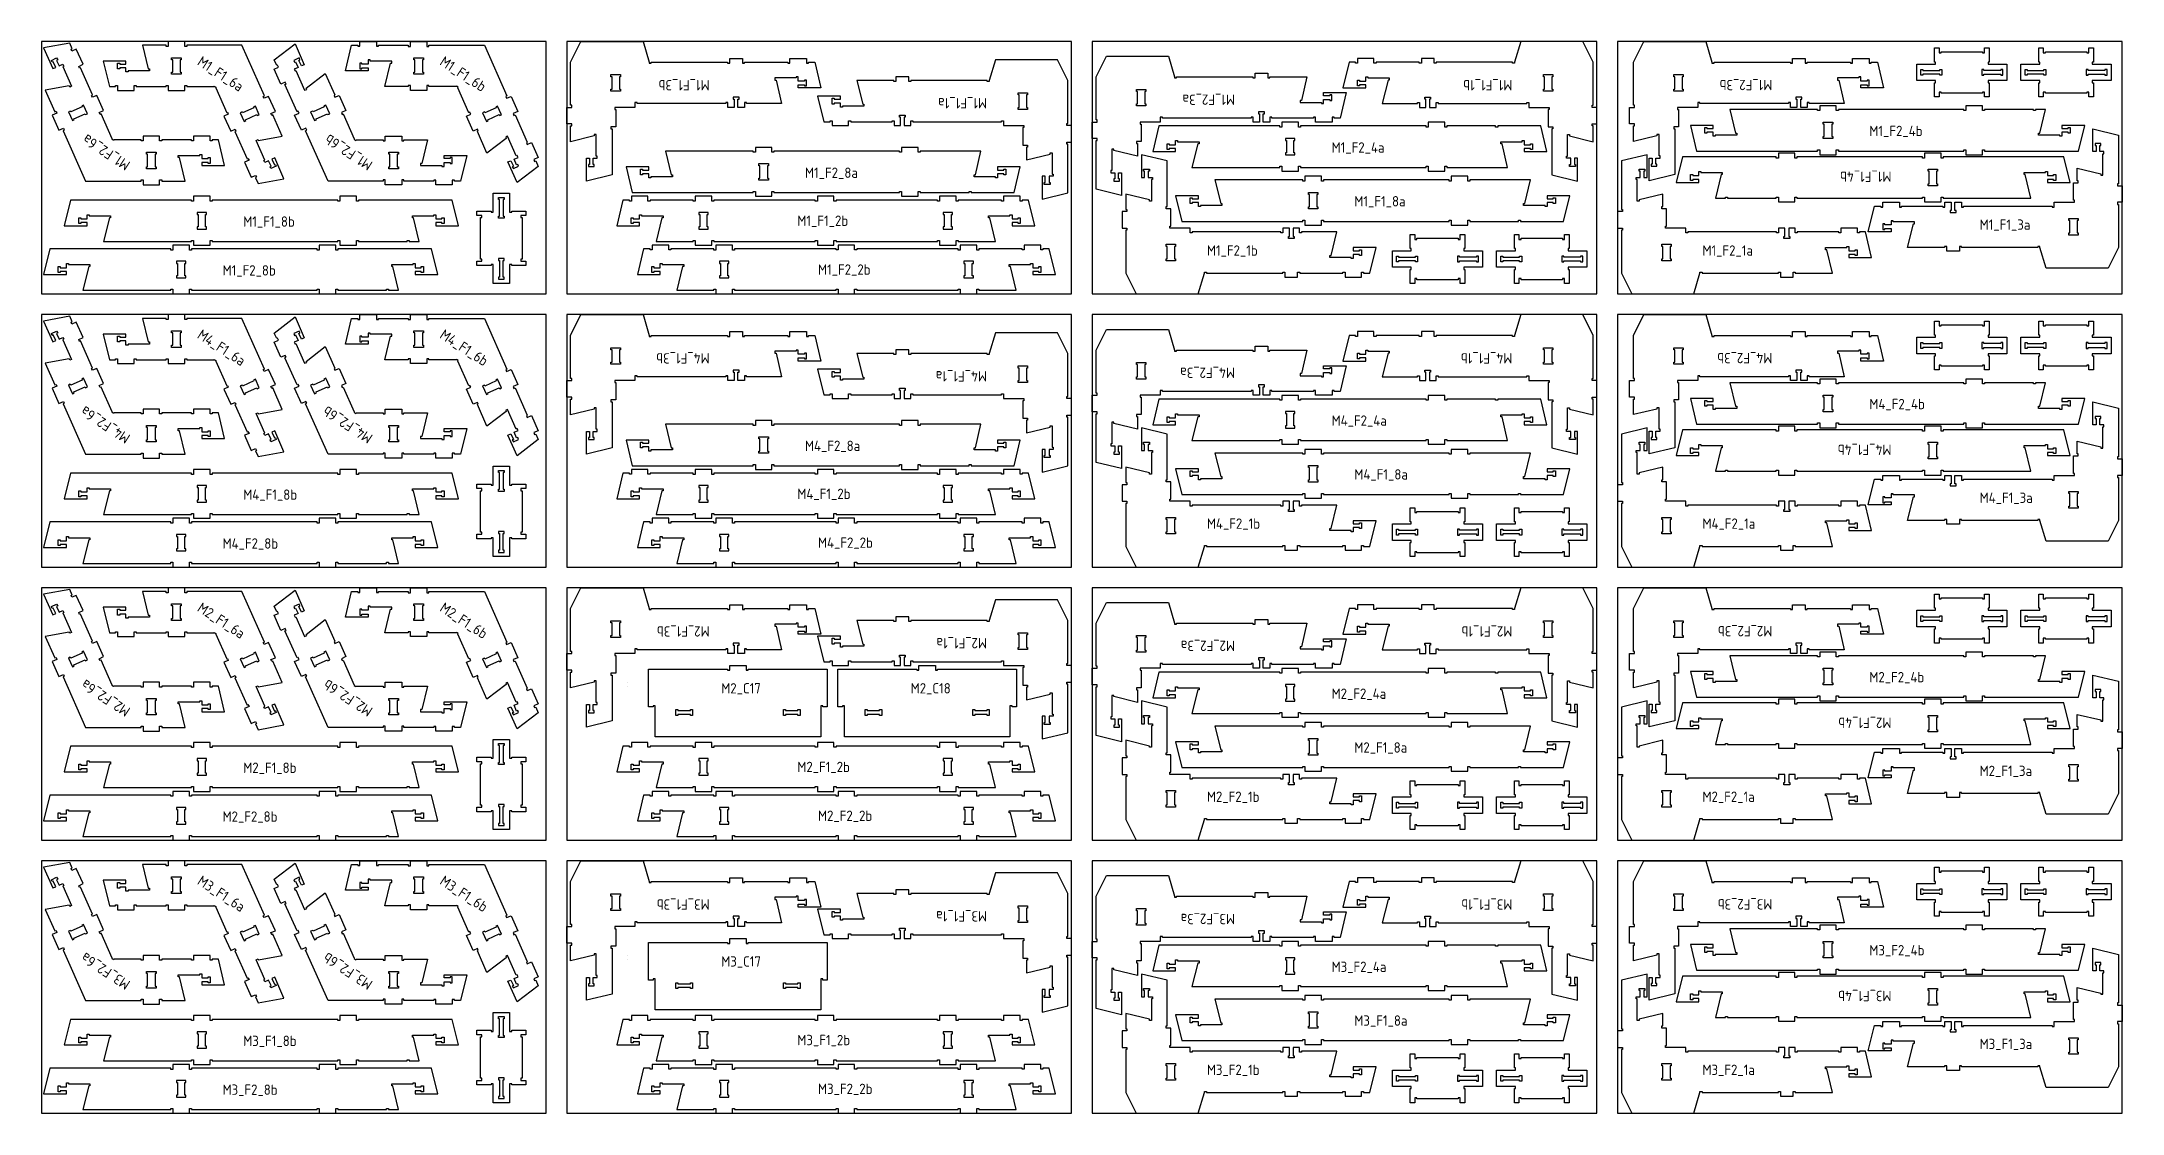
# Model space of a CAD drawing. Header units: millimetres. Extents: x -18174 to 50972, y 6312 to 16778.
# Drawn here: x 15512 to 25572, y 6313 to 11493 of the extents above; entities that cross this region are included whole.
import ezdxf

# ---------------------------------------------------------------- set-up
doc = ezdxf.new("R2010")
doc.units = ezdxf.units.MM
doc.header["$MEASUREMENT"] = 0
for name, color, linetype in [('freeswerk_CODES', 50, 'Continuous'), ('freeswerk_ELEMENTEN', 7, 'Continuous'), ('freeswerk_PLATEN', 3, 'Continuous')]:
    doc.layers.add(name, color=color, linetype=linetype)

msp = doc.modelspace()

# ---------------------------------------------------------------- texts
at = {"layer": 'freeswerk_CODES', "char_height": 50, "attachment_point": 1}
for s, insert, rotation in [('{\\Fiso|c0;M1_F1_6a}', (16288, 11425), 326.9761), ('{\\Fiso|c0;M1_F1_6b}', (17460, 11425), 326.9761), ('{\\Fiso|c0;M1_F1_3b}', (18742, 11257), 180), ('{\\Fiso|c0;M1_F1_1b}', (22623, 11257), 180), ('{\\Fiso|c0;M1_F2_3b}', (23880, 11258), 180), ('{\\Fiso|c0;M1_F1_1a}', (20083, 11170), 180), ('{\\Fiso|c0;M1_F2_3a}', (21282, 11187), 180), ('{\\Fiso|c0;M1_F2_6a}', (15918, 10867), 146.9761), ('{\\Fiso|c0;M1_F2_6b}', (17090, 10867), 146.9761), ('{\\Fiso|c0;M1_F1_4b}', (24456, 10815), 180), ('{\\Fiso|c0;M4_F1_6a}', (16288, 10105), 326.9761), ('{\\Fiso|c0;M4_F1_6b}', (17460, 10105), 326.9761), ('{\\Fiso|c0;M4_F1_3b}', (18742, 9937), 180), ('{\\Fiso|c0;M4_F1_1b}', (22623, 9937), 180), ('{\\Fiso|c0;M4_F2_3b}', (23880, 9938), 180), ('{\\Fiso|c0;M4_F1_1a}', (20083, 9850), 180), ('{\\Fiso|c0;M4_F2_3a}', (21282, 9867), 180), ('{\\Fiso|c0;M4_F2_6a}', (15918, 9547), 146.9761), ('{\\Fiso|c0;M4_F2_6b}', (17090, 9547), 146.9761), ('{\\Fiso|c0;M4_F1_4b}', (24456, 9495), 180), ('{\\Fiso|c0;M2_F1_6a}', (16288, 8785), 326.9761), ('{\\Fiso|c0;M2_F1_6b}', (17460, 8785), 326.9761), ('{\\Fiso|c0;M2_F1_3b}', (18742, 8617), 180), ('{\\Fiso|c0;M2_F1_1b}', (22623, 8617), 180), ('{\\Fiso|c0;M2_F2_3b}', (23880, 8618), 180), ('{\\Fiso|c0;M2_F1_1a}', (20083, 8560), 180), ('{\\Fiso|c0;M2_F2_3a}', (21282, 8547), 180), ('{\\Fiso|c0;M2_F2_6a}', (15918, 8227), 146.9761), ('{\\Fiso|c0;M2_F2_6b}', (17090, 8227), 146.9761), ('{\\Fiso|c0;M2_F1_4b}', (24456, 8175), 180), ('{\\Fiso|c0;M3_F1_6a}', (16288, 7465), 326.9761), ('{\\Fiso|c0;M3_F1_6b}', (17460, 7465), 326.9761), ('{\\Fiso|c0;M3_F1_3b}', (18742, 7297), 180), ('{\\Fiso|c0;M3_F1_1b}', (22623, 7297), 180), ('{\\Fiso|c0;M3_F2_3b}', (23880, 7298), 180), ('{\\Fiso|c0;M3_F1_1a}', (20083, 7240), 180), ('{\\Fiso|c0;M3_F2_3a}', (21282, 7227), 180), ('{\\Fiso|c0;M3_F2_6a}', (15918, 6907), 146.9761), ('{\\Fiso|c0;M3_F2_6b}', (17090, 6907), 146.9761), ('{\\Fiso|c0;M3_F1_4b}', (24456, 6855), 180)]:
    msp.add_mtext_dynamic_manual_height_columns(s, width=318.08, gutter_width=1456, heights=[0], dxfattribs=dict(at, insert=insert, rotation=rotation))
for s, insert in [('{\\Fiso|c0;M1_F2_4b}', (24349, 11086)), ('{\\Fiso|c0;M1_F2_4a}', (21749, 11006)), ('{\\Fiso|c0;M1_F2_8a}', (19203, 10884)), ('{\\Fiso|c0;M1_F1_8a}', (21859, 10746)), ('{\\Fiso|c0;M1_F1_8b}', (16487, 10648)), ('{\\Fiso|c0;M1_F1_2b}', (19166, 10652)), ('{\\Fiso|c0;M1_F1_3a}', (24882, 10633)), ('{\\Fiso|c0;M1_F2_1b}', (21146, 10508)), ('{\\Fiso|c0;M1_F2_1a}', (23542, 10508)), ('{\\Fiso|c0;M1_F2_8b}', (16387, 10412)), ('{\\Fiso|c0;M1_F2_2b}', (19266, 10416)), ('{\\Fiso|c0;M4_F2_4b}', (24349, 9766)), ('{\\Fiso|c0;M4_F2_4a}', (21749, 9686)), ('{\\Fiso|c0;M4_F2_8a}', (19203, 9564)), ('{\\Fiso|c0;M4_F1_8a}', (21859, 9426)), ('{\\Fiso|c0;M4_F1_8b}', (16487, 9328)), ('{\\Fiso|c0;M4_F1_2b}', (19166, 9332)), ('{\\Fiso|c0;M4_F1_3a}', (24882, 9313)), ('{\\Fiso|c0;M4_F2_1b}', (21146, 9188)), ('{\\Fiso|c0;M4_F2_1a}', (23542, 9188)), ('{\\Fiso|c0;M4_F2_8b}', (16387, 9092)), ('{\\Fiso|c0;M4_F2_2b}', (19266, 9096)), ('{\\Fiso|c0;M2_C17}', (18798, 8392)), ('{\\Fiso|c0;M2_C18}', (19714, 8392)), ('{\\Fiso|c0;M2_F2_4a}', (21749, 8366)), ('{\\Fiso|c0;M2_F2_4b}', (24349, 8446)), ('{\\Fiso|c0;M2_F1_8a}', (21859, 8106)), ('{\\Fiso|c0;M2_F1_8b}', (16487, 8008)), ('{\\Fiso|c0;M2_F1_2b}', (19166, 8012)), ('{\\Fiso|c0;M2_F1_3a}', (24882, 7993)), ('{\\Fiso|c0;M2_F2_1b}', (21146, 7868)), ('{\\Fiso|c0;M2_F2_1a}', (23542, 7868)), ('{\\Fiso|c0;M2_F2_8b}', (16387, 7772)), ('{\\Fiso|c0;M2_F2_2b}', (19266, 7776)), ('{\\Fiso|c0;M3_C17}', (18798, 7072)), ('{\\Fiso|c0;M3_F2_4a}', (21749, 7046)), ('{\\Fiso|c0;M3_F2_4b}', (24349, 7126)), ('{\\Fiso|c0;M3_F1_8a}', (21859, 6786)), ('{\\Fiso|c0;M3_F1_8b}', (16487, 6688)), ('{\\Fiso|c0;M3_F1_2b}', (19166, 6692)), ('{\\Fiso|c0;M3_F1_3a}', (24882, 6673)), ('{\\Fiso|c0;M3_F2_1b}', (21146, 6548)), ('{\\Fiso|c0;M3_F2_1a}', (23542, 6548)), ('{\\Fiso|c0;M3_F2_8b}', (16387, 6452)), ('{\\Fiso|c0;M3_F2_2b}', (19266, 6456))]:
    msp.add_mtext_dynamic_manual_height_columns(s, width=318.08, gutter_width=1456, heights=[0], dxfattribs=dict(at, insert=insert))

# ---------------------------------------------------------------- linework, layer by layer
at = {"layer": 'freeswerk_ELEMENTEN'}
for points in [[(15713, 11383), (15680, 11456), (15659, 11447), (15655, 11456), (15660, 11458), (15648, 11485), (15522, 11462), (15567, 11362), (15581, 11368), (15568, 11395), (15564, 11393), (15560, 11402), (15585, 11414), (15590, 11405), (15585, 11402), (15597, 11375), (15615, 11383), (15619, 11374), (15615, 11372), (15657, 11277), (15648, 11273), (15645, 11279), (15530, 11258), (15576, 11154), (15582, 11156), (15586, 11147), (15564, 11137), (15596, 11064), (15618, 11074), (15622, 11065), (15617, 11062), (15725, 10818), (15993, 10818), (15993, 10824), (16003, 10824), (16003, 10800), (16083, 10800), (16083, 10824), (16093, 10824), (16093, 10818), (16207, 10818), (16179, 10932), (16173, 10932), (16173, 10942), (16277, 10942), (16277, 10947), (16287, 10947), (16287, 10927), (16317, 10927), (16317, 10932), (16327, 10932), (16327, 10904), (16317, 10904), (16317, 10909), (16287, 10909), (16287, 10894), (16397, 10894), (16367, 11018), (16337, 11018), (16337, 11013), (16327, 11013), (16327, 11036), (16247, 11036), (16247, 11013), (16237, 11013), (16237, 11018), (16093, 11018), (16093, 11013), (16083, 11013), (16083, 11036), (16003, 11036), (16003, 11013), (15993, 11013), (15993, 11018), (15861, 11018), (15860, 11015), (15851, 11021), (15853, 11023), (15800, 11143), (15795, 11141), (15791, 11150), (15812, 11160), (15780, 11233), (15759, 11224), (15754, 11233), (15759, 11235), (15701, 11366), (15696, 11364), (15692, 11373)], [(15810, 11399), (15840, 11275), (15870, 11275), (15870, 11280), (15880, 11280), (15880, 11257), (15960, 11257), (15960, 11280), (15970, 11280), (15970, 11275), (16114, 11275), (16114, 11280), (16124, 11280), (16124, 11257), (16204, 11257), (16204, 11280), (16214, 11280), (16214, 11275), (16345, 11275), (16347, 11277), (16355, 11272), (16354, 11269), (16407, 11149), (16411, 11151), (16415, 11142), (16394, 11133), (16427, 11060), (16448, 11069), (16452, 11060), (16447, 11058), (16506, 10926), (16510, 10928), (16515, 10919), (16494, 10910), (16526, 10837), (16547, 10846), (16551, 10837), (16546, 10835), (16559, 10807), (16684, 10830), (16640, 10931), (16626, 10925), (16638, 10897), (16643, 10899), (16647, 10890), (16621, 10879), (16617, 10888), (16622, 10890), (16609, 10917), (16591, 10909), (16587, 10918), (16592, 10920), (16550, 11015), (16559, 11019), (16561, 11014), (16676, 11035), (16630, 11139), (16625, 11136), (16621, 11146), (16643, 11155), (16610, 11228), (16588, 11219), (16584, 11228), (16590, 11230), (16481, 11475), (16214, 11475), (16214, 11469), (16204, 11469), (16204, 11493), (16124, 11493), (16124, 11469), (16114, 11469), (16114, 11475), (16000, 11475), (16027, 11361), (16034, 11361), (16034, 11351), (15930, 11351), (15930, 11346), (15920, 11346), (15920, 11366), (15890, 11366), (15890, 11361), (15880, 11361), (15880, 11389), (15890, 11389), (15890, 11384), (15920, 11384), (15920, 11399)], [(17498, 10904), (17498, 10932), (17488, 10932), (17488, 10927), (17458, 10927), (17458, 10942), (17568, 10942), (17538, 10818), (17508, 10818), (17508, 10823), (17498, 10823), (17498, 10800), (17418, 10800), (17418, 10823), (17408, 10823), (17408, 10818), (17264, 10818), (17264, 10824), (17254, 10824), (17254, 10800), (17174, 10800), (17174, 10824), (17164, 10824), (17164, 10818), (16897, 10818), (16788, 11062), (16794, 11065), (16790, 11074), (16768, 11064), (16735, 11137), (16757, 11147), (16753, 11156), (16748, 11154), (16689, 11285), (16694, 11287), (16690, 11296), (16669, 11287), (16636, 11360), (16657, 11369), (16653, 11379), (16649, 11377), (16636, 11404), (16738, 11482), (16782, 11381), (16768, 11375), (16756, 11402), (16761, 11405), (16757, 11414), (16731, 11402), (16735, 11393), (16740, 11395), (16752, 11368), (16734, 11360), (16738, 11351), (16742, 11353), (16784, 11258), (16794, 11262), (16791, 11267), (16884, 11339), (16930, 11235), (16926, 11233), (16930, 11224), (16951, 11233), (16983, 11160), (16962, 11150), (16966, 11141), (16971, 11143), (17024, 11023), (17023, 11021), (17031, 11015), (17033, 11018), (17164, 11018), (17164, 11013), (17174, 11013), (17174, 11036), (17254, 11036), (17254, 11013), (17264, 11013), (17264, 11018), (17378, 11018), (17350, 10904), (17344, 10904), (17344, 10894), (17448, 10894), (17448, 10889), (17458, 10889), (17458, 10909), (17488, 10909), (17488, 10904)], [(17051, 11389), (17051, 11361), (17061, 11361), (17061, 11366), (17091, 11366), (17091, 11351), (16981, 11351), (17011, 11475), (17041, 11475), (17041, 11470), (17051, 11470), (17051, 11493), (17131, 11493), (17131, 11470), (17141, 11470), (17141, 11475), (17285, 11475), (17285, 11469), (17295, 11469), (17295, 11493), (17375, 11493), (17375, 11469), (17385, 11469), (17385, 11475), (17653, 11475), (17761, 11230), (17756, 11228), (17760, 11219), (17782, 11228), (17814, 11155), (17792, 11146), (17796, 11136), (17802, 11139), (17860, 11007), (17856, 11005), (17860, 10996), (17881, 11005), (17913, 10932), (17892, 10923), (17896, 10914), (17901, 10916), (17913, 10889), (17812, 10811), (17767, 10911), (17781, 10917), (17793, 10890), (17788, 10888), (17793, 10879), (17818, 10890), (17814, 10899), (17809, 10897), (17797, 10925), (17816, 10933), (17812, 10942), (17807, 10940), (17765, 11035), (17756, 11031), (17758, 11025), (17665, 10954), (17619, 11058), (17623, 11060), (17619, 11069), (17598, 11060), (17566, 11133), (17587, 11142), (17583, 11151), (17578, 11149), (17525, 11269), (17527, 11272), (17518, 11277), (17517, 11275), (17385, 11275), (17385, 11280), (17375, 11280), (17375, 11257), (17295, 11257), (17295, 11280), (17285, 11280), (17285, 11275), (17171, 11275), (17199, 11389), (17205, 11389), (17205, 11399), (17101, 11399), (17101, 11404), (17091, 11404), (17091, 11384), (17061, 11384), (17061, 11389)], [(18070, 11085), (18075, 11085), (18075, 11095), (18052, 11095), (18052, 11175), (18075, 11175), (18075, 11185), (18070, 11185), (18070, 11393), (18120, 11493), (18420, 11493), (18450, 11393), (18450, 11388), (18460, 11388), (18460, 11393), (18829, 11393), (18829, 11388), (18839, 11388), (18839, 11411), (18901, 11411), (18901, 11388), (18911, 11388), (18911, 11393), (19120, 11393), (19120, 11388), (19130, 11388), (19130, 11411), (19210, 11411), (19210, 11388), (19220, 11388), (19220, 11393), (19250, 11393), (19280, 11269), (19170, 11269), (19170, 11284), (19200, 11284), (19200, 11279), (19210, 11279), (19210, 11307), (19200, 11307), (19200, 11302), (19170, 11302), (19170, 11322), (19160, 11322), (19160, 11317), (19057, 11317), (19057, 11307), (19063, 11307), (19090, 11193), (18920, 11193), (18920, 11198), (18910, 11198), (18910, 11175), (18879, 11175), (18879, 11215), (18884, 11215), (18884, 11225), (18856, 11225), (18856, 11215), (18861, 11215), (18861, 11175), (18830, 11175), (18830, 11198), (18820, 11198), (18820, 11193), (18391, 11193), (18391, 11198), (18381, 11198), (18381, 11175), (18283, 11175), (18283, 11165), (18288, 11165), (18288, 11081), (18265, 11081), (18265, 11071), (18270, 11071), (18270, 10849), (18146, 10819), (18146, 10929), (18161, 10929), (18161, 10899), (18156, 10899), (18156, 10889), (18184, 10889), (18184, 10899), (18179, 10899), (18179, 10929), (18199, 10929), (18199, 10939), (18194, 10939), (18194, 11043), (18184, 11043), (18184, 11037), (18070, 11009)], [(21914, 11284), (21884, 11284), (21884, 11279), (21874, 11279), (21874, 11307), (21884, 11307), (21884, 11302), (21914, 11302), (21914, 11322), (21924, 11322), (21924, 11317), (22028, 11317), (22028, 11307), (22022, 11307), (21994, 11193), (22164, 11193), (22164, 11198), (22174, 11198), (22174, 11175), (22205, 11175), (22205, 11215), (22200, 11215), (22200, 11225), (22228, 11225), (22228, 11215), (22223, 11215), (22223, 11175), (22254, 11175), (22254, 11198), (22264, 11198), (22264, 11193), (22693, 11193), (22693, 11198), (22703, 11198), (22703, 11175), (22801, 11175), (22801, 11165), (22796, 11165), (22796, 11081), (22819, 11081), (22819, 11071), (22814, 11071), (22814, 10849), (22938, 10819), (22938, 10929), (22923, 10929), (22923, 10899), (22928, 10899), (22928, 10889), (22900, 10889), (22900, 10899), (22905, 10899), (22905, 10929), (22885, 10929), (22885, 10939), (22890, 10939), (22890, 11043), (22900, 11043), (22900, 11037), (23014, 11009), (23014, 11085), (23009, 11085), (23009, 11095), (23032, 11095), (23032, 11175), (23009, 11175), (23009, 11185), (23014, 11185), (23014, 11393), (22964, 11493), (22664, 11493), (22634, 11393), (22634, 11388), (22624, 11388), (22624, 11393), (22255, 11393), (22255, 11388), (22245, 11388), (22245, 11411), (22183, 11411), (22183, 11388), (22173, 11388), (22173, 11393), (21964, 11393), (21964, 11388), (21954, 11388), (21954, 11411), (21874, 11411), (21874, 11388), (21864, 11388), (21864, 11393), (21834, 11393), (21804, 11269), (21914, 11269)], [(23208, 11085), (23213, 11085), (23213, 11095), (23190, 11095), (23190, 11175), (23213, 11175), (23213, 11185), (23208, 11185), (23208, 11393), (23258, 11493), (23558, 11493), (23588, 11393), (23588, 11388), (23598, 11388), (23598, 11393), (23967, 11393), (23967, 11388), (23977, 11388), (23977, 11411), (24039, 11411), (24039, 11388), (24049, 11388), (24049, 11393), (24258, 11393), (24258, 11388), (24268, 11388), (24268, 11411), (24348, 11411), (24348, 11388), (24358, 11388), (24358, 11393), (24388, 11393), (24418, 11269), (24308, 11269), (24308, 11284), (24338, 11284), (24338, 11279), (24348, 11279), (24348, 11307), (24338, 11307), (24338, 11302), (24308, 11302), (24308, 11322), (24298, 11322), (24298, 11317), (24195, 11317), (24195, 11307), (24201, 11307), (24228, 11193), (24058, 11193), (24058, 11198), (24048, 11198), (24048, 11175), (24017, 11175), (24017, 11215), (24022, 11215), (24022, 11225), (23994, 11225), (23994, 11215), (23999, 11215), (23999, 11175), (23968, 11175), (23968, 11198), (23958, 11198), (23958, 11193), (23529, 11193), (23529, 11198), (23519, 11198), (23519, 11175), (23421, 11175), (23421, 11165), (23426, 11165), (23426, 11081), (23403, 11081), (23403, 11071), (23408, 11071), (23408, 10850), (23284, 10820), (23284, 10930), (23299, 10930), (23299, 10900), (23294, 10900), (23294, 10890), (23322, 10890), (23322, 10900), (23317, 10900), (23317, 10930), (23337, 10930), (23337, 10940), (23332, 10940), (23332, 11043), (23322, 11043), (23322, 11037), (23208, 11010)], [(16182, 11345), (16187, 11345), (16187, 11335), (16141, 11335), (16141, 11345), (16146, 11345), (16146, 11405), (16141, 11405), (16141, 11415), (16187, 11415), (16187, 11405), (16182, 11405)], [(17312, 11345), (17317, 11345), (17317, 11405), (17312, 11405), (17312, 11415), (17358, 11415), (17358, 11405), (17353, 11405), (17353, 11345), (17358, 11345), (17358, 11335), (17312, 11335)], [(19643, 11300), (19633, 11300), (19633, 11305), (19454, 11305), (19482, 11191), (19488, 11191), (19488, 11181), (19384, 11181), (19384, 11176), (19374, 11176), (19374, 11196), (19344, 11196), (19344, 11191), (19334, 11191), (19334, 11219), (19344, 11219), (19344, 11214), (19374, 11214), (19374, 11229), (19264, 11229), (19294, 11105), (19324, 11105), (19324, 11110), (19334, 11110), (19334, 11087), (19414, 11087), (19414, 11110), (19424, 11110), (19424, 11105), (19624, 11105), (19624, 11110), (19634, 11110), (19634, 11087), (19665, 11087), (19665, 11127), (19660, 11127), (19660, 11137), (19688, 11137), (19688, 11127), (19683, 11127), (19683, 11087), (19714, 11087), (19714, 11110), (19724, 11110), (19724, 11105), (20153, 11105), (20153, 11110), (20163, 11110), (20163, 11087), (20261, 11087), (20261, 11077), (20256, 11077), (20256, 10993), (20279, 10993), (20279, 10983), (20274, 10983), (20274, 10922), (20388, 10949), (20388, 10955), (20398, 10955), (20398, 10852), (20403, 10852), (20403, 10842), (20383, 10842), (20383, 10812), (20388, 10812), (20388, 10802), (20360, 10802), (20360, 10812), (20365, 10812), (20365, 10842), (20350, 10842), (20350, 10732), (20474, 10762), (20474, 10997), (20469, 10997), (20469, 11007), (20492, 11007), (20492, 11087), (20469, 11087), (20469, 11097), (20474, 11097), (20474, 11305), (20424, 11405), (20124, 11405), (20094, 11305), (20094, 11300), (20084, 11300), (20084, 11305), (19715, 11305), (19715, 11300), (19705, 11300), (19705, 11323), (19643, 11323)], [(20990, 11322), (20990, 11317), (21000, 11317), (21000, 11322), (21369, 11322), (21369, 11317), (21379, 11317), (21379, 11340), (21441, 11340), (21441, 11317), (21451, 11317), (21451, 11322), (21630, 11322), (21603, 11208), (21597, 11208), (21597, 11198), (21700, 11198), (21700, 11193), (21710, 11193), (21710, 11213), (21740, 11213), (21740, 11208), (21750, 11208), (21750, 11236), (21740, 11236), (21740, 11231), (21710, 11231), (21710, 11246), (21820, 11246), (21790, 11122), (21761, 11122), (21761, 11127), (21751, 11127), (21751, 11104), (21671, 11104), (21671, 11127), (21661, 11127), (21661, 11122), (21460, 11122), (21460, 11127), (21450, 11127), (21450, 11104), (21419, 11104), (21419, 11144), (21424, 11144), (21424, 11154), (21396, 11154), (21396, 11144), (21401, 11144), (21401, 11104), (21370, 11104), (21370, 11127), (21360, 11127), (21360, 11122), (20931, 11122), (20931, 11127), (20921, 11127), (20921, 11104), (20823, 11104), (20823, 11094), (20828, 11094), (20828, 11010), (20805, 11010), (20805, 11000), (20810, 11000), (20810, 10939), (20696, 10967), (20696, 10973), (20686, 10973), (20686, 10869), (20681, 10869), (20681, 10859), (20701, 10859), (20701, 10829), (20696, 10829), (20696, 10819), (20724, 10819), (20724, 10829), (20719, 10829), (20719, 10859), (20734, 10859), (20734, 10749), (20610, 10779), (20610, 11014), (20615, 11014), (20615, 11024), (20592, 11024), (20592, 11104), (20615, 11104), (20615, 11114), (20610, 11114), (20610, 11322), (20660, 11422), (20960, 11422)], [(24669, 11394), (24664, 11394), (24664, 11462), (24686, 11462), (24686, 11439), (24696, 11439), (24696, 11444), (24896, 11444), (24896, 11439), (24906, 11439), (24906, 11462), (24928, 11462), (24928, 11394), (24923, 11394), (24923, 11384), (25014, 11384), (25014, 11304), (24923, 11304), (24923, 11294), (24928, 11294), (24928, 11226), (24906, 11226), (24906, 11249), (24896, 11249), (24896, 11244), (24696, 11244), (24696, 11249), (24686, 11249), (24686, 11226), (24664, 11226), (24664, 11294), (24669, 11294), (24669, 11304), (24578, 11304), (24578, 11384), (24669, 11384)], [(25173, 11394), (25168, 11394), (25168, 11462), (25190, 11462), (25190, 11439), (25200, 11439), (25200, 11444), (25400, 11444), (25400, 11439), (25410, 11439), (25410, 11462), (25432, 11462), (25432, 11394), (25427, 11394), (25427, 11384), (25518, 11384), (25518, 11304), (25427, 11304), (25427, 11294), (25432, 11294), (25432, 11226), (25410, 11226), (25410, 11249), (25400, 11249), (25400, 11244), (25200, 11244), (25200, 11249), (25190, 11249), (25190, 11226), (25168, 11226), (25168, 11294), (25173, 11294), (25173, 11304), (25082, 11304), (25082, 11384), (25173, 11384)], [(18270, 11323), (18265, 11323), (18265, 11333), (18311, 11333), (18311, 11323), (18306, 11323), (18306, 11263), (18311, 11263), (18311, 11253), (18265, 11253), (18265, 11263), (18270, 11263)], [(22814, 11263), (22819, 11263), (22819, 11253), (22773, 11253), (22773, 11263), (22778, 11263), (22778, 11323), (22773, 11323), (22773, 11333), (22819, 11333), (22819, 11323), (22814, 11323)], [(23408, 11323), (23403, 11323), (23403, 11333), (23449, 11333), (23449, 11323), (23444, 11323), (23444, 11263), (23449, 11263), (23449, 11253), (23403, 11253), (23403, 11263), (23408, 11263)], [(24608, 11358), (24608, 11353), (24689, 11353), (24689, 11358), (24699, 11358), (24699, 11330), (24689, 11330), (24689, 11335), (24608, 11335), (24608, 11330), (24598, 11330), (24598, 11358)], [(24984, 11330), (24994, 11330), (24994, 11358), (24984, 11358), (24984, 11353), (24903, 11353), (24903, 11358), (24893, 11358), (24893, 11330), (24903, 11330), (24903, 11335), (24984, 11335)], [(25112, 11358), (25112, 11353), (25193, 11353), (25193, 11358), (25203, 11358), (25203, 11330), (25193, 11330), (25193, 11335), (25112, 11335), (25112, 11330), (25102, 11330), (25102, 11358)], [(25488, 11330), (25498, 11330), (25498, 11358), (25488, 11358), (25488, 11353), (25407, 11353), (25407, 11358), (25397, 11358), (25397, 11330), (25407, 11330), (25407, 11335), (25488, 11335)], [(15653, 11153), (15651, 11157), (15642, 11153), (15661, 11111), (15670, 11115), (15668, 11120), (15723, 11144), (15725, 11140), (15734, 11144), (15715, 11186), (15706, 11182), (15708, 11177)], [(16553, 11140), (16555, 11135), (16564, 11139), (16546, 11181), (16537, 11177), (16539, 11173), (16484, 11148), (16482, 11153), (16473, 11149), (16491, 11107), (16500, 11111), (16498, 11115)], [(16887, 11186), (16877, 11182), (16879, 11177), (16825, 11153), (16823, 11157), (16813, 11153), (16832, 11111), (16841, 11115), (16839, 11120), (16894, 11144), (16896, 11140), (16905, 11144)], [(17663, 11107), (17672, 11111), (17670, 11115), (17725, 11140), (17727, 11135), (17736, 11139), (17717, 11181), (17708, 11177), (17710, 11173), (17655, 11148), (17653, 11153), (17644, 11149)], [(20279, 11165), (20233, 11165), (20233, 11175), (20238, 11175), (20238, 11235), (20233, 11235), (20233, 11245), (20279, 11245), (20279, 11235), (20274, 11235), (20274, 11175), (20279, 11175)], [(20851, 11182), (20805, 11182), (20805, 11192), (20810, 11192), (20810, 11252), (20805, 11252), (20805, 11262), (20851, 11262), (20851, 11252), (20846, 11252), (20846, 11192), (20851, 11192)], [(24099, 10970), (24109, 10970), (24109, 10946), (24189, 10946), (24189, 10970), (24199, 10970), (24199, 10964), (24806, 10964), (24806, 10970), (24816, 10970), (24816, 10946), (24896, 10946), (24896, 10970), (24906, 10970), (24906, 10964), (25360, 10964), (25390, 11088), (25280, 11088), (25280, 11073), (25310, 11073), (25310, 11078), (25320, 11078), (25320, 11050), (25310, 11050), (25310, 11055), (25280, 11055), (25280, 11035), (25270, 11035), (25270, 11040), (25167, 11040), (25167, 11050), (25173, 11050), (25200, 11164), (25152, 11164), (25152, 11159), (25142, 11159), (25142, 11164), (24906, 11164), (24906, 11159), (24896, 11159), (24896, 11182), (24816, 11182), (24816, 11159), (24806, 11159), (24806, 11164), (24199, 11164), (24199, 11159), (24189, 11159), (24189, 11182), (24109, 11182), (24109, 11159), (24099, 11159), (24099, 11164), (23674, 11164), (23702, 11050), (23708, 11050), (23708, 11040), (23604, 11040), (23604, 11035), (23594, 11035), (23594, 11055), (23564, 11055), (23564, 11050), (23554, 11050), (23554, 11078), (23564, 11078), (23564, 11073), (23594, 11073), (23594, 11088), (23484, 11088), (23514, 10964), (24099, 10964)], [(22720, 10971), (22710, 10971), (22710, 10976), (22680, 10976), (22680, 10961), (22790, 10961), (22760, 11085), (22552, 11085), (22552, 11080), (22542, 11080), (22542, 11085), (22306, 11085), (22306, 11080), (22296, 11080), (22296, 11103), (22216, 11103), (22216, 11080), (22206, 11080), (22206, 11085), (21599, 11085), (21599, 11080), (21589, 11080), (21589, 11103), (21509, 11103), (21509, 11080), (21499, 11080), (21499, 11085), (20914, 11085), (20884, 10961), (20994, 10961), (20994, 10976), (20964, 10976), (20964, 10971), (20954, 10971), (20954, 10999), (20964, 10999), (20964, 10994), (20994, 10994), (20994, 11014), (21004, 11014), (21004, 11009), (21108, 11009), (21108, 10999), (21102, 10999), (21074, 10885), (21499, 10885), (21499, 10890), (21509, 10890), (21509, 10867), (21589, 10867), (21589, 10890), (21599, 10890), (21599, 10885), (22206, 10885), (22206, 10890), (22216, 10890), (22216, 10867), (22296, 10867), (22296, 10890), (22306, 10890), (22306, 10885), (22600, 10885), (22573, 10999), (22567, 10999), (22567, 11009), (22670, 11009), (22670, 11014), (22680, 11014), (22680, 10994), (22710, 10994), (22710, 10999), (22720, 10999)], [(24172, 11024), (24126, 11024), (24126, 11034), (24131, 11034), (24131, 11094), (24126, 11094), (24126, 11104), (24172, 11104), (24172, 11094), (24167, 11094), (24167, 11034), (24172, 11034)], [(25174, 10498), (25174, 10503), (25164, 10503), (25164, 10498), (24795, 10498), (24795, 10503), (24785, 10503), (24785, 10480), (24723, 10480), (24723, 10503), (24713, 10503), (24713, 10498), (24534, 10498), (24562, 10612), (24568, 10612), (24568, 10622), (24464, 10622), (24464, 10627), (24454, 10627), (24454, 10607), (24424, 10607), (24424, 10612), (24414, 10612), (24414, 10584), (24424, 10584), (24424, 10589), (24454, 10589), (24454, 10574), (24344, 10574), (24374, 10698), (24404, 10698), (24404, 10693), (24414, 10693), (24414, 10716), (24494, 10716), (24494, 10693), (24504, 10693), (24504, 10698), (24704, 10698), (24704, 10693), (24714, 10693), (24714, 10716), (24745, 10716), (24745, 10676), (24740, 10676), (24740, 10666), (24768, 10666), (24768, 10676), (24763, 10676), (24763, 10716), (24794, 10716), (24794, 10693), (24804, 10693), (24804, 10698), (25233, 10698), (25233, 10693), (25243, 10693), (25243, 10716), (25341, 10716), (25341, 10726), (25336, 10726), (25336, 10810), (25359, 10810), (25359, 10820), (25354, 10820), (25354, 10881), (25468, 10854), (25468, 10848), (25478, 10848), (25478, 10951), (25483, 10951), (25483, 10961), (25463, 10961), (25463, 10991), (25468, 10991), (25468, 11001), (25440, 11001), (25440, 10991), (25445, 10991), (25445, 10961), (25430, 10961), (25430, 11071), (25554, 11041), (25554, 10806), (25549, 10806), (25549, 10796), (25572, 10796), (25572, 10716), (25549, 10716), (25549, 10706), (25554, 10706), (25554, 10498), (25504, 10398), (25204, 10398)], [(20006, 10768), (20006, 10763), (20214, 10763), (20244, 10887), (20134, 10887), (20134, 10872), (20164, 10872), (20164, 10877), (20174, 10877), (20174, 10849), (20164, 10849), (20164, 10854), (20134, 10854), (20134, 10834), (20124, 10834), (20124, 10839), (20021, 10839), (20021, 10849), (20027, 10849), (20054, 10963), (19760, 10963), (19760, 10958), (19750, 10958), (19750, 10981), (19670, 10981), (19670, 10958), (19660, 10958), (19660, 10963), (19053, 10963), (19053, 10958), (19043, 10958), (19043, 10981), (18963, 10981), (18963, 10958), (18953, 10958), (18953, 10963), (18528, 10963), (18556, 10849), (18562, 10849), (18562, 10839), (18458, 10839), (18458, 10834), (18448, 10834), (18448, 10854), (18418, 10854), (18418, 10849), (18408, 10849), (18408, 10877), (18418, 10877), (18418, 10872), (18448, 10872), (18448, 10887), (18338, 10887), (18368, 10763), (18953, 10763), (18953, 10768), (18963, 10768), (18963, 10745), (19043, 10745), (19043, 10768), (19053, 10768), (19053, 10763), (19660, 10763), (19660, 10768), (19670, 10768), (19670, 10745), (19750, 10745), (19750, 10768), (19760, 10768), (19760, 10763), (19996, 10763), (19996, 10768)], [(21572, 11025), (21526, 11025), (21526, 11015), (21531, 11015), (21531, 10955), (21526, 10955), (21526, 10945), (21572, 10945), (21572, 10955), (21567, 10955), (21567, 11015), (21572, 11015)], [(16025, 10948), (16020, 10948), (16020, 10958), (16066, 10958), (16066, 10948), (16061, 10948), (16061, 10888), (16066, 10888), (16066, 10878), (16020, 10878), (16020, 10888), (16025, 10888)], [(17237, 10948), (17232, 10948), (17232, 10888), (17237, 10888), (17237, 10878), (17191, 10878), (17191, 10888), (17196, 10888), (17196, 10948), (17191, 10948), (17191, 10958), (17237, 10958)], [(19026, 10893), (19021, 10893), (19021, 10833), (19026, 10833), (19026, 10823), (18980, 10823), (18980, 10833), (18985, 10833), (18985, 10893), (18980, 10893), (18980, 10903), (19026, 10903)], [(21854, 10482), (21884, 10482), (21884, 10487), (21894, 10487), (21894, 10459), (21884, 10459), (21884, 10464), (21854, 10464), (21854, 10444), (21844, 10444), (21844, 10449), (21741, 10449), (21741, 10459), (21747, 10459), (21774, 10573), (21604, 10573), (21604, 10568), (21594, 10568), (21594, 10591), (21563, 10591), (21563, 10551), (21568, 10551), (21568, 10541), (21540, 10541), (21540, 10551), (21545, 10551), (21545, 10591), (21514, 10591), (21514, 10568), (21504, 10568), (21504, 10573), (21075, 10573), (21075, 10568), (21065, 10568), (21065, 10591), (20967, 10591), (20967, 10601), (20972, 10601), (20972, 10685), (20949, 10685), (20949, 10695), (20954, 10695), (20954, 10916), (20830, 10946), (20830, 10836), (20845, 10836), (20845, 10866), (20840, 10866), (20840, 10876), (20868, 10876), (20868, 10866), (20863, 10866), (20863, 10836), (20883, 10836), (20883, 10826), (20878, 10826), (20878, 10722), (20868, 10722), (20868, 10728), (20754, 10756), (20754, 10681), (20759, 10681), (20759, 10671), (20736, 10671), (20736, 10591), (20759, 10591), (20759, 10581), (20754, 10581), (20754, 10373), (20804, 10273), (21104, 10273), (21134, 10373), (21134, 10378), (21144, 10378), (21144, 10373), (21513, 10373), (21513, 10378), (21523, 10378), (21523, 10355), (21585, 10355), (21585, 10378), (21595, 10378), (21595, 10373), (21804, 10373), (21804, 10378), (21814, 10378), (21814, 10355), (21894, 10355), (21894, 10378), (21904, 10378), (21904, 10373), (21934, 10373), (21964, 10497), (21854, 10497)], [(23981, 10378), (23991, 10378), (23991, 10373), (24170, 10373), (24143, 10487), (24137, 10487), (24137, 10497), (24240, 10497), (24240, 10502), (24250, 10502), (24250, 10482), (24280, 10482), (24280, 10487), (24290, 10487), (24290, 10459), (24280, 10459), (24280, 10464), (24250, 10464), (24250, 10449), (24360, 10449), (24330, 10573), (24301, 10573), (24301, 10568), (24291, 10568), (24291, 10591), (24211, 10591), (24211, 10568), (24201, 10568), (24201, 10573), (24000, 10573), (24000, 10568), (23990, 10568), (23990, 10591), (23959, 10591), (23959, 10551), (23964, 10551), (23964, 10541), (23936, 10541), (23936, 10551), (23941, 10551), (23941, 10591), (23910, 10591), (23910, 10568), (23900, 10568), (23900, 10573), (23471, 10573), (23471, 10568), (23461, 10568), (23461, 10591), (23363, 10591), (23363, 10601), (23368, 10601), (23368, 10685), (23345, 10685), (23345, 10695), (23350, 10695), (23350, 10756), (23236, 10728), (23236, 10722), (23226, 10722), (23226, 10826), (23221, 10826), (23221, 10836), (23241, 10836), (23241, 10866), (23236, 10866), (23236, 10876), (23264, 10876), (23264, 10866), (23259, 10866), (23259, 10836), (23274, 10836), (23274, 10946), (23150, 10916), (23150, 10681), (23155, 10681), (23155, 10671), (23132, 10671), (23132, 10591), (23155, 10591), (23155, 10581), (23150, 10581), (23150, 10373), (23200, 10273), (23500, 10273), (23530, 10373), (23530, 10378), (23540, 10378), (23540, 10373), (23909, 10373), (23909, 10378), (23919, 10378), (23919, 10355), (23981, 10355)], [(24706, 10930), (24696, 10930), (24696, 10954), (24616, 10954), (24616, 10930), (24606, 10930), (24606, 10936), (23999, 10936), (23999, 10930), (23989, 10930), (23989, 10954), (23909, 10954), (23909, 10930), (23899, 10930), (23899, 10936), (23445, 10936), (23415, 10812), (23525, 10812), (23525, 10827), (23495, 10827), (23495, 10822), (23485, 10822), (23485, 10850), (23495, 10850), (23495, 10845), (23525, 10845), (23525, 10865), (23535, 10865), (23535, 10860), (23638, 10860), (23638, 10850), (23632, 10850), (23605, 10736), (23653, 10736), (23653, 10741), (23663, 10741), (23663, 10736), (23899, 10736), (23899, 10741), (23909, 10741), (23909, 10718), (23989, 10718), (23989, 10741), (23999, 10741), (23999, 10736), (24606, 10736), (24606, 10741), (24616, 10741), (24616, 10718), (24696, 10718), (24696, 10741), (24706, 10741), (24706, 10736), (25130, 10736), (25103, 10850), (25097, 10850), (25097, 10860), (25200, 10860), (25200, 10865), (25210, 10865), (25210, 10845), (25240, 10845), (25240, 10850), (25250, 10850), (25250, 10822), (25240, 10822), (25240, 10827), (25210, 10827), (25210, 10812), (25320, 10812), (25290, 10936), (24706, 10936)], [(24633, 10876), (24679, 10876), (24679, 10866), (24674, 10866), (24674, 10806), (24679, 10806), (24679, 10796), (24633, 10796), (24633, 10806), (24638, 10806), (24638, 10866), (24633, 10866)], [(22663, 10629), (22663, 10624), (22871, 10624), (22901, 10748), (22791, 10748), (22791, 10733), (22821, 10733), (22821, 10738), (22831, 10738), (22831, 10710), (22821, 10710), (22821, 10715), (22791, 10715), (22791, 10695), (22781, 10695), (22781, 10700), (22677, 10700), (22677, 10710), (22683, 10710), (22711, 10824), (22417, 10824), (22417, 10819), (22407, 10819), (22407, 10842), (22327, 10842), (22327, 10819), (22317, 10819), (22317, 10824), (21710, 10824), (21710, 10819), (21700, 10819), (21700, 10842), (21620, 10842), (21620, 10819), (21610, 10819), (21610, 10824), (21185, 10824), (21213, 10710), (21219, 10710), (21219, 10700), (21115, 10700), (21115, 10695), (21105, 10695), (21105, 10715), (21075, 10715), (21075, 10710), (21065, 10710), (21065, 10738), (21075, 10738), (21075, 10733), (21105, 10733), (21105, 10748), (20995, 10748), (21025, 10624), (21610, 10624), (21610, 10629), (21620, 10629), (21620, 10606), (21700, 10606), (21700, 10629), (21710, 10629), (21710, 10624), (22317, 10624), (22317, 10629), (22327, 10629), (22327, 10606), (22407, 10606), (22407, 10629), (22417, 10629), (22417, 10624), (22653, 10624), (22653, 10629)], [(16954, 10745), (16954, 10721), (16944, 10721), (16944, 10727), (16337, 10727), (16337, 10721), (16327, 10721), (16327, 10745), (16247, 10745), (16247, 10721), (16237, 10721), (16237, 10727), (15652, 10727), (15622, 10603), (15732, 10603), (15732, 10618), (15702, 10618), (15702, 10613), (15692, 10613), (15692, 10641), (15702, 10641), (15702, 10636), (15732, 10636), (15732, 10656), (15742, 10656), (15742, 10651), (15846, 10651), (15846, 10641), (15840, 10641), (15812, 10527), (16237, 10527), (16237, 10532), (16247, 10532), (16247, 10509), (16327, 10509), (16327, 10532), (16337, 10532), (16337, 10527), (16944, 10527), (16944, 10532), (16954, 10532), (16954, 10509), (17034, 10509), (17034, 10532), (17044, 10532), (17044, 10527), (17280, 10527), (17280, 10532), (17290, 10532), (17290, 10527), (17338, 10527), (17311, 10641), (17305, 10641), (17305, 10651), (17408, 10651), (17408, 10656), (17418, 10656), (17418, 10636), (17448, 10636), (17448, 10641), (17458, 10641), (17458, 10613), (17448, 10613), (17448, 10618), (17418, 10618), (17418, 10603), (17528, 10603), (17498, 10727), (17044, 10727), (17044, 10721), (17034, 10721), (17034, 10745)], [(16264, 10587), (16310, 10587), (16310, 10597), (16305, 10597), (16305, 10657), (16310, 10657), (16310, 10667), (16264, 10667), (16264, 10657), (16269, 10657), (16269, 10597), (16264, 10597)], [(17785, 10669), (17785, 10674), (17853, 10674), (17853, 10652), (17830, 10652), (17830, 10642), (17835, 10642), (17835, 10442), (17830, 10442), (17830, 10432), (17853, 10432), (17853, 10410), (17785, 10410), (17785, 10415), (17775, 10415), (17775, 10324), (17695, 10324), (17695, 10415), (17685, 10415), (17685, 10410), (17617, 10410), (17617, 10432), (17640, 10432), (17640, 10442), (17635, 10442), (17635, 10642), (17640, 10642), (17640, 10652), (17617, 10652), (17617, 10674), (17685, 10674), (17685, 10669), (17695, 10669), (17695, 10760), (17775, 10760), (17775, 10669)], [(17749, 10730), (17744, 10730), (17744, 10649), (17749, 10649), (17749, 10639), (17721, 10639), (17721, 10649), (17726, 10649), (17726, 10730), (17721, 10730), (17721, 10740), (17749, 10740)], [(18689, 10587), (18735, 10587), (18735, 10597), (18730, 10597), (18730, 10657), (18735, 10657), (18735, 10667), (18689, 10667), (18689, 10657), (18694, 10657), (18694, 10597), (18689, 10597)], [(19876, 10657), (19876, 10597), (19871, 10597), (19871, 10587), (19917, 10587), (19917, 10597), (19912, 10597), (19912, 10657), (19917, 10657), (19917, 10667), (19871, 10667), (19871, 10657)], [(21683, 10754), (21678, 10754), (21678, 10694), (21683, 10694), (21683, 10684), (21637, 10684), (21637, 10694), (21642, 10694), (21642, 10754), (21637, 10754), (21637, 10764), (21683, 10764)], [(25313, 10638), (25359, 10638), (25359, 10628), (25354, 10628), (25354, 10568), (25359, 10568), (25359, 10558), (25313, 10558), (25313, 10568), (25318, 10568), (25318, 10628), (25313, 10628)], [(16854, 10509), (16854, 10485), (16844, 10485), (16844, 10491), (16237, 10491), (16237, 10485), (16227, 10485), (16227, 10509), (16147, 10509), (16147, 10485), (16137, 10485), (16137, 10491), (15552, 10491), (15522, 10367), (15632, 10367), (15632, 10382), (15602, 10382), (15602, 10377), (15592, 10377), (15592, 10405), (15602, 10405), (15602, 10400), (15632, 10400), (15632, 10420), (15642, 10420), (15642, 10415), (15746, 10415), (15746, 10405), (15740, 10405), (15712, 10291), (16137, 10291), (16137, 10296), (16147, 10296), (16147, 10273), (16227, 10273), (16227, 10296), (16237, 10296), (16237, 10291), (16844, 10291), (16844, 10296), (16854, 10296), (16854, 10273), (16934, 10273), (16934, 10296), (16944, 10296), (16944, 10291), (17180, 10291), (17180, 10296), (17190, 10296), (17190, 10291), (17238, 10291), (17211, 10405), (17205, 10405), (17205, 10415), (17308, 10415), (17308, 10420), (17318, 10420), (17318, 10400), (17348, 10400), (17348, 10405), (17358, 10405), (17358, 10377), (17348, 10377), (17348, 10382), (17318, 10382), (17318, 10367), (17428, 10367), (17398, 10491), (16944, 10491), (16944, 10485), (16934, 10485), (16934, 10509)], [(20954, 10503), (20949, 10503), (20949, 10513), (20995, 10513), (20995, 10503), (20990, 10503), (20990, 10443), (20995, 10443), (20995, 10433), (20949, 10433), (20949, 10443), (20954, 10443)], [(22134, 10492), (22129, 10492), (22129, 10560), (22151, 10560), (22151, 10537), (22161, 10537), (22161, 10542), (22361, 10542), (22361, 10537), (22371, 10537), (22371, 10560), (22393, 10560), (22393, 10492), (22388, 10492), (22388, 10482), (22479, 10482), (22479, 10402), (22388, 10402), (22388, 10392), (22393, 10392), (22393, 10324), (22371, 10324), (22371, 10347), (22361, 10347), (22361, 10342), (22161, 10342), (22161, 10347), (22151, 10347), (22151, 10324), (22129, 10324), (22129, 10392), (22134, 10392), (22134, 10402), (22043, 10402), (22043, 10482), (22134, 10482)], [(22638, 10492), (22633, 10492), (22633, 10560), (22655, 10560), (22655, 10537), (22665, 10537), (22665, 10542), (22865, 10542), (22865, 10537), (22875, 10537), (22875, 10560), (22897, 10560), (22897, 10492), (22892, 10492), (22892, 10482), (22983, 10482), (22983, 10402), (22892, 10402), (22892, 10392), (22897, 10392), (22897, 10324), (22875, 10324), (22875, 10347), (22865, 10347), (22865, 10342), (22665, 10342), (22665, 10347), (22655, 10347), (22655, 10324), (22633, 10324), (22633, 10392), (22638, 10392), (22638, 10402), (22547, 10402), (22547, 10482), (22638, 10482)], [(23345, 10513), (23391, 10513), (23391, 10503), (23386, 10503), (23386, 10443), (23391, 10443), (23391, 10433), (23345, 10433), (23345, 10443), (23350, 10443), (23350, 10503), (23345, 10503)], [(16164, 10351), (16210, 10351), (16210, 10361), (16205, 10361), (16205, 10421), (16210, 10421), (16210, 10431), (16164, 10431), (16164, 10421), (16169, 10421), (16169, 10361), (16164, 10361)], [(17721, 10354), (17721, 10344), (17749, 10344), (17749, 10354), (17744, 10354), (17744, 10435), (17749, 10435), (17749, 10445), (17721, 10445), (17721, 10435), (17726, 10435), (17726, 10354)], [(18789, 10351), (18835, 10351), (18835, 10361), (18830, 10361), (18830, 10421), (18835, 10421), (18835, 10431), (18789, 10431), (18789, 10421), (18794, 10421), (18794, 10361), (18789, 10361)], [(19976, 10421), (19976, 10361), (19971, 10361), (19971, 10351), (20017, 10351), (20017, 10361), (20012, 10361), (20012, 10421), (20017, 10421), (20017, 10431), (19971, 10431), (19971, 10421)], [(22073, 10456), (22073, 10451), (22154, 10451), (22154, 10456), (22164, 10456), (22164, 10428), (22154, 10428), (22154, 10433), (22073, 10433), (22073, 10428), (22063, 10428), (22063, 10456)], [(22449, 10428), (22459, 10428), (22459, 10456), (22449, 10456), (22449, 10451), (22368, 10451), (22368, 10456), (22358, 10456), (22358, 10428), (22368, 10428), (22368, 10433), (22449, 10433)], [(22577, 10456), (22577, 10451), (22658, 10451), (22658, 10456), (22668, 10456), (22668, 10428), (22658, 10428), (22658, 10433), (22577, 10433), (22577, 10428), (22567, 10428), (22567, 10456)], [(22953, 10428), (22963, 10428), (22963, 10456), (22953, 10456), (22953, 10451), (22872, 10451), (22872, 10456), (22862, 10456), (22862, 10428), (22872, 10428), (22872, 10433), (22953, 10433)], [(15713, 10063), (15680, 10136), (15659, 10127), (15655, 10136), (15660, 10138), (15648, 10165), (15522, 10142), (15567, 10042), (15581, 10048), (15568, 10075), (15564, 10073), (15560, 10082), (15585, 10094), (15590, 10085), (15585, 10082), (15597, 10055), (15615, 10063), (15619, 10054), (15615, 10052), (15657, 9957), (15648, 9953), (15645, 9959), (15530, 9938), (15576, 9834), (15582, 9836), (15586, 9827), (15564, 9817), (15596, 9744), (15618, 9754), (15622, 9745), (15617, 9742), (15725, 9498), (15993, 9498), (15993, 9504), (16003, 9504), (16003, 9480), (16083, 9480), (16083, 9504), (16093, 9504), (16093, 9498), (16207, 9498), (16179, 9612), (16173, 9612), (16173, 9622), (16277, 9622), (16277, 9627), (16287, 9627), (16287, 9607), (16317, 9607), (16317, 9612), (16327, 9612), (16327, 9584), (16317, 9584), (16317, 9589), (16287, 9589), (16287, 9574), (16397, 9574), (16367, 9698), (16337, 9698), (16337, 9693), (16327, 9693), (16327, 9716), (16247, 9716), (16247, 9693), (16237, 9693), (16237, 9698), (16093, 9698), (16093, 9693), (16083, 9693), (16083, 9716), (16003, 9716), (16003, 9693), (15993, 9693), (15993, 9698), (15861, 9698), (15860, 9695), (15851, 9701), (15853, 9703), (15800, 9823), (15795, 9821), (15791, 9830), (15812, 9840), (15780, 9913), (15759, 9904), (15754, 9913), (15759, 9915), (15701, 10046), (15696, 10044), (15692, 10053)], [(15810, 10079), (15840, 9955), (15870, 9955), (15870, 9960), (15880, 9960), (15880, 9937), (15960, 9937), (15960, 9960), (15970, 9960), (15970, 9955), (16114, 9955), (16114, 9960), (16124, 9960), (16124, 9937), (16204, 9937), (16204, 9960), (16214, 9960), (16214, 9955), (16345, 9955), (16347, 9957), (16355, 9952), (16354, 9949), (16407, 9829), (16411, 9831), (16415, 9822), (16394, 9813), (16427, 9740), (16448, 9749), (16452, 9740), (16447, 9738), (16506, 9606), (16510, 9608), (16515, 9599), (16494, 9590), (16526, 9517), (16547, 9526), (16551, 9517), (16546, 9515), (16559, 9487), (16684, 9510), (16640, 9611), (16626, 9605), (16638, 9577), (16643, 9579), (16647, 9570), (16621, 9559), (16617, 9568), (16622, 9570), (16609, 9597), (16591, 9589), (16587, 9598), (16592, 9600), (16550, 9695), (16559, 9699), (16561, 9694), (16676, 9715), (16630, 9819), (16625, 9816), (16621, 9826), (16643, 9835), (16610, 9908), (16588, 9899), (16584, 9908), (16590, 9910), (16481, 10155), (16214, 10155), (16214, 10149), (16204, 10149), (16204, 10173), (16124, 10173), (16124, 10149), (16114, 10149), (16114, 10155), (16000, 10155), (16027, 10041), (16034, 10041), (16034, 10031), (15930, 10031), (15930, 10026), (15920, 10026), (15920, 10046), (15890, 10046), (15890, 10041), (15880, 10041), (15880, 10069), (15890, 10069), (15890, 10064), (15920, 10064), (15920, 10079)], [(17498, 9584), (17498, 9612), (17488, 9612), (17488, 9607), (17458, 9607), (17458, 9622), (17568, 9622), (17538, 9498), (17508, 9498), (17508, 9503), (17498, 9503), (17498, 9480), (17418, 9480), (17418, 9503), (17408, 9503), (17408, 9498), (17264, 9498), (17264, 9504), (17254, 9504), (17254, 9480), (17174, 9480), (17174, 9504), (17164, 9504), (17164, 9498), (16897, 9498), (16788, 9742), (16794, 9745), (16790, 9754), (16768, 9744), (16735, 9817), (16757, 9827), (16753, 9836), (16748, 9834), (16689, 9965), (16694, 9967), (16690, 9976), (16669, 9967), (16636, 10040), (16657, 10049), (16653, 10059), (16649, 10057), (16636, 10084), (16738, 10162), (16782, 10061), (16768, 10055), (16756, 10082), (16761, 10085), (16757, 10094), (16731, 10082), (16735, 10073), (16740, 10075), (16752, 10048), (16734, 10040), (16738, 10031), (16742, 10033), (16784, 9938), (16794, 9942), (16791, 9947), (16884, 10019), (16930, 9915), (16926, 9913), (16930, 9904), (16951, 9913), (16983, 9840), (16962, 9830), (16966, 9821), (16971, 9823), (17024, 9703), (17023, 9701), (17031, 9695), (17033, 9698), (17164, 9698), (17164, 9693), (17174, 9693), (17174, 9716), (17254, 9716), (17254, 9693), (17264, 9693), (17264, 9698), (17378, 9698), (17350, 9584), (17344, 9584), (17344, 9574), (17448, 9574), (17448, 9569), (17458, 9569), (17458, 9589), (17488, 9589), (17488, 9584)], [(17051, 10069), (17051, 10041), (17061, 10041), (17061, 10046), (17091, 10046), (17091, 10031), (16981, 10031), (17011, 10155), (17041, 10155), (17041, 10150), (17051, 10150), (17051, 10173), (17131, 10173), (17131, 10150), (17141, 10150), (17141, 10155), (17285, 10155), (17285, 10149), (17295, 10149), (17295, 10173), (17375, 10173), (17375, 10149), (17385, 10149), (17385, 10155), (17653, 10155), (17761, 9910), (17756, 9908), (17760, 9899), (17782, 9908), (17814, 9835), (17792, 9826), (17796, 9816), (17802, 9819), (17860, 9687), (17856, 9685), (17860, 9676), (17881, 9685), (17913, 9612), (17892, 9603), (17896, 9594), (17901, 9596), (17913, 9569), (17812, 9491), (17767, 9591), (17781, 9597), (17793, 9570), (17788, 9568), (17793, 9559), (17818, 9570), (17814, 9579), (17809, 9577), (17797, 9605), (17816, 9613), (17812, 9622), (17807, 9620), (17765, 9715), (17756, 9711), (17758, 9705), (17665, 9634), (17619, 9738), (17623, 9740), (17619, 9749), (17598, 9740), (17566, 9813), (17587, 9822), (17583, 9831), (17578, 9829), (17525, 9949), (17527, 9952), (17518, 9957), (17517, 9955), (17385, 9955), (17385, 9960), (17375, 9960), (17375, 9937), (17295, 9937), (17295, 9960), (17285, 9960), (17285, 9955), (17171, 9955), (17199, 10069), (17205, 10069), (17205, 10079), (17101, 10079), (17101, 10084), (17091, 10084), (17091, 10064), (17061, 10064), (17061, 10069)], [(18070, 9765), (18075, 9765), (18075, 9775), (18052, 9775), (18052, 9855), (18075, 9855), (18075, 9865), (18070, 9865), (18070, 10073), (18120, 10173), (18420, 10173), (18450, 10073), (18450, 10068), (18460, 10068), (18460, 10073), (18829, 10073), (18829, 10068), (18839, 10068), (18839, 10091), (18901, 10091), (18901, 10068), (18911, 10068), (18911, 10073), (19120, 10073), (19120, 10068), (19130, 10068), (19130, 10091), (19210, 10091), (19210, 10068), (19220, 10068), (19220, 10073), (19250, 10073), (19280, 9949), (19170, 9949), (19170, 9964), (19200, 9964), (19200, 9959), (19210, 9959), (19210, 9987), (19200, 9987), (19200, 9982), (19170, 9982), (19170, 10002), (19160, 10002), (19160, 9997), (19057, 9997), (19057, 9987), (19063, 9987), (19090, 9873), (18920, 9873), (18920, 9878), (18910, 9878), (18910, 9855), (18879, 9855), (18879, 9895), (18884, 9895), (18884, 9905), (18856, 9905), (18856, 9895), (18861, 9895), (18861, 9855), (18830, 9855), (18830, 9878), (18820, 9878), (18820, 9873), (18391, 9873), (18391, 9878), (18381, 9878), (18381, 9855), (18283, 9855), (18283, 9845), (18288, 9845), (18288, 9761), (18265, 9761), (18265, 9751), (18270, 9751), (18270, 9529), (18146, 9499), (18146, 9609), (18161, 9609), (18161, 9579), (18156, 9579), (18156, 9569), (18184, 9569), (18184, 9579), (18179, 9579), (18179, 9609), (18199, 9609), (18199, 9619), (18194, 9619), (18194, 9723), (18184, 9723), (18184, 9717), (18070, 9689)], [(21914, 9964), (21884, 9964), (21884, 9959), (21874, 9959), (21874, 9987), (21884, 9987), (21884, 9982), (21914, 9982), (21914, 10002), (21924, 10002), (21924, 9997), (22028, 9997), (22028, 9987), (22022, 9987), (21994, 9873), (22164, 9873), (22164, 9878), (22174, 9878), (22174, 9855), (22205, 9855), (22205, 9895), (22200, 9895), (22200, 9905), (22228, 9905), (22228, 9895), (22223, 9895), (22223, 9855), (22254, 9855), (22254, 9878), (22264, 9878), (22264, 9873), (22693, 9873), (22693, 9878), (22703, 9878), (22703, 9855), (22801, 9855), (22801, 9845), (22796, 9845), (22796, 9761), (22819, 9761), (22819, 9751), (22814, 9751), (22814, 9529), (22938, 9499), (22938, 9609), (22923, 9609), (22923, 9579), (22928, 9579), (22928, 9569), (22900, 9569), (22900, 9579), (22905, 9579), (22905, 9609), (22885, 9609), (22885, 9619), (22890, 9619), (22890, 9723), (22900, 9723), (22900, 9717), (23014, 9689), (23014, 9765), (23009, 9765), (23009, 9775), (23032, 9775), (23032, 9855), (23009, 9855), (23009, 9865), (23014, 9865), (23014, 10073), (22964, 10173), (22664, 10173), (22634, 10073), (22634, 10068), (22624, 10068), (22624, 10073), (22255, 10073), (22255, 10068), (22245, 10068), (22245, 10091), (22183, 10091), (22183, 10068), (22173, 10068), (22173, 10073), (21964, 10073), (21964, 10068), (21954, 10068), (21954, 10091), (21874, 10091), (21874, 10068), (21864, 10068), (21864, 10073), (21834, 10073), (21804, 9949), (21914, 9949)], [(23208, 9765), (23213, 9765), (23213, 9775), (23190, 9775), (23190, 9855), (23213, 9855), (23213, 9865), (23208, 9865), (23208, 10073), (23258, 10173), (23558, 10173), (23588, 10073), (23588, 10068), (23598, 10068), (23598, 10073), (23967, 10073), (23967, 10068), (23977, 10068), (23977, 10091), (24039, 10091), (24039, 10068), (24049, 10068), (24049, 10073), (24258, 10073), (24258, 10068), (24268, 10068), (24268, 10091), (24348, 10091), (24348, 10068), (24358, 10068), (24358, 10073), (24388, 10073), (24418, 9949), (24308, 9949), (24308, 9964), (24338, 9964), (24338, 9959), (24348, 9959), (24348, 9987), (24338, 9987), (24338, 9982), (24308, 9982), (24308, 10002), (24298, 10002), (24298, 9997), (24195, 9997), (24195, 9987), (24201, 9987), (24228, 9873), (24058, 9873), (24058, 9878), (24048, 9878), (24048, 9855), (24017, 9855), (24017, 9895), (24022, 9895), (24022, 9905), (23994, 9905), (23994, 9895), (23999, 9895), (23999, 9855), (23968, 9855), (23968, 9878), (23958, 9878), (23958, 9873), (23529, 9873), (23529, 9878), (23519, 9878), (23519, 9855), (23421, 9855), (23421, 9845), (23426, 9845), (23426, 9761), (23403, 9761), (23403, 9751), (23408, 9751), (23408, 9530), (23284, 9500), (23284, 9610), (23299, 9610), (23299, 9580), (23294, 9580), (23294, 9570), (23322, 9570), (23322, 9580), (23317, 9580), (23317, 9610), (23337, 9610), (23337, 9620), (23332, 9620), (23332, 9723), (23322, 9723), (23322, 9717), (23208, 9690)], [(16182, 10025), (16187, 10025), (16187, 10015), (16141, 10015), (16141, 10025), (16146, 10025), (16146, 10085), (16141, 10085), (16141, 10095), (16187, 10095), (16187, 10085), (16182, 10085)], [(17312, 10025), (17317, 10025), (17317, 10085), (17312, 10085), (17312, 10095), (17358, 10095), (17358, 10085), (17353, 10085), (17353, 10025), (17358, 10025), (17358, 10015), (17312, 10015)], [(19643, 9980), (19633, 9980), (19633, 9985), (19454, 9985), (19482, 9871), (19488, 9871), (19488, 9861), (19384, 9861), (19384, 9856), (19374, 9856), (19374, 9876), (19344, 9876), (19344, 9871), (19334, 9871), (19334, 9899), (19344, 9899), (19344, 9894), (19374, 9894), (19374, 9909), (19264, 9909), (19294, 9785), (19324, 9785), (19324, 9790), (19334, 9790), (19334, 9767), (19414, 9767), (19414, 9790), (19424, 9790), (19424, 9785), (19624, 9785), (19624, 9790), (19634, 9790), (19634, 9767), (19665, 9767), (19665, 9807), (19660, 9807), (19660, 9817), (19688, 9817), (19688, 9807), (19683, 9807), (19683, 9767), (19714, 9767), (19714, 9790), (19724, 9790), (19724, 9785), (20153, 9785), (20153, 9790), (20163, 9790), (20163, 9767), (20261, 9767), (20261, 9757), (20256, 9757), (20256, 9673), (20279, 9673), (20279, 9663), (20274, 9663), (20274, 9602), (20388, 9629), (20388, 9635), (20398, 9635), (20398, 9532), (20403, 9532), (20403, 9522), (20383, 9522), (20383, 9492), (20388, 9492), (20388, 9482), (20360, 9482), (20360, 9492), (20365, 9492), (20365, 9522), (20350, 9522), (20350, 9412), (20474, 9442), (20474, 9677), (20469, 9677), (20469, 9687), (20492, 9687), (20492, 9767), (20469, 9767), (20469, 9777), (20474, 9777), (20474, 9985), (20424, 10085), (20124, 10085), (20094, 9985), (20094, 9980), (20084, 9980), (20084, 9985), (19715, 9985), (19715, 9980), (19705, 9980), (19705, 10003), (19643, 10003)], [(20990, 10002), (20990, 9997), (21000, 9997), (21000, 10002), (21369, 10002), (21369, 9997), (21379, 9997), (21379, 10020), (21441, 10020), (21441, 9997), (21451, 9997), (21451, 10002), (21630, 10002), (21603, 9888), (21597, 9888), (21597, 9878), (21700, 9878), (21700, 9873), (21710, 9873), (21710, 9893), (21740, 9893), (21740, 9888), (21750, 9888), (21750, 9916), (21740, 9916), (21740, 9911), (21710, 9911), (21710, 9926), (21820, 9926), (21790, 9802), (21761, 9802), (21761, 9807), (21751, 9807), (21751, 9784), (21671, 9784), (21671, 9807), (21661, 9807), (21661, 9802), (21460, 9802), (21460, 9807), (21450, 9807), (21450, 9784), (21419, 9784), (21419, 9824), (21424, 9824), (21424, 9834), (21396, 9834), (21396, 9824), (21401, 9824), (21401, 9784), (21370, 9784), (21370, 9807), (21360, 9807), (21360, 9802), (20931, 9802), (20931, 9807), (20921, 9807), (20921, 9784), (20823, 9784), (20823, 9774), (20828, 9774), (20828, 9690), (20805, 9690), (20805, 9680), (20810, 9680), (20810, 9619), (20696, 9647), (20696, 9653), (20686, 9653), (20686, 9549), (20681, 9549), (20681, 9539), (20701, 9539), (20701, 9509), (20696, 9509), (20696, 9499), (20724, 9499), (20724, 9509), (20719, 9509), (20719, 9539), (20734, 9539), (20734, 9429), (20610, 9459), (20610, 9694), (20615, 9694), (20615, 9704), (20592, 9704), (20592, 9784), (20615, 9784), (20615, 9794), (20610, 9794), (20610, 10002), (20660, 10102), (20960, 10102)], [(24669, 10074), (24664, 10074), (24664, 10142), (24686, 10142), (24686, 10119), (24696, 10119), (24696, 10124), (24896, 10124), (24896, 10119), (24906, 10119), (24906, 10142), (24928, 10142), (24928, 10074), (24923, 10074), (24923, 10064), (25014, 10064), (25014, 9984), (24923, 9984), (24923, 9974), (24928, 9974), (24928, 9906), (24906, 9906), (24906, 9929), (24896, 9929), (24896, 9924), (24696, 9924), (24696, 9929), (24686, 9929), (24686, 9906), (24664, 9906), (24664, 9974), (24669, 9974), (24669, 9984), (24578, 9984), (24578, 10064), (24669, 10064)], [(25173, 10074), (25168, 10074), (25168, 10142), (25190, 10142), (25190, 10119), (25200, 10119), (25200, 10124), (25400, 10124), (25400, 10119), (25410, 10119), (25410, 10142), (25432, 10142), (25432, 10074), (25427, 10074), (25427, 10064), (25518, 10064), (25518, 9984), (25427, 9984), (25427, 9974), (25432, 9974), (25432, 9906), (25410, 9906), (25410, 9929), (25400, 9929), (25400, 9924), (25200, 9924), (25200, 9929), (25190, 9929), (25190, 9906), (25168, 9906), (25168, 9974), (25173, 9974), (25173, 9984), (25082, 9984), (25082, 10064), (25173, 10064)], [(18270, 10003), (18265, 10003), (18265, 10013), (18311, 10013), (18311, 10003), (18306, 10003), (18306, 9943), (18311, 9943), (18311, 9933), (18265, 9933), (18265, 9943), (18270, 9943)], [(22814, 9943), (22819, 9943), (22819, 9933), (22773, 9933), (22773, 9943), (22778, 9943), (22778, 10003), (22773, 10003), (22773, 10013), (22819, 10013), (22819, 10003), (22814, 10003)], [(23408, 10003), (23403, 10003), (23403, 10013), (23449, 10013), (23449, 10003), (23444, 10003), (23444, 9943), (23449, 9943), (23449, 9933), (23403, 9933), (23403, 9943), (23408, 9943)], [(24608, 10038), (24608, 10033), (24689, 10033), (24689, 10038), (24699, 10038), (24699, 10010), (24689, 10010), (24689, 10015), (24608, 10015), (24608, 10010), (24598, 10010), (24598, 10038)], [(24984, 10010), (24994, 10010), (24994, 10038), (24984, 10038), (24984, 10033), (24903, 10033), (24903, 10038), (24893, 10038), (24893, 10010), (24903, 10010), (24903, 10015), (24984, 10015)], [(25112, 10038), (25112, 10033), (25193, 10033), (25193, 10038), (25203, 10038), (25203, 10010), (25193, 10010), (25193, 10015), (25112, 10015), (25112, 10010), (25102, 10010), (25102, 10038)], [(25488, 10010), (25498, 10010), (25498, 10038), (25488, 10038), (25488, 10033), (25407, 10033), (25407, 10038), (25397, 10038), (25397, 10010), (25407, 10010), (25407, 10015), (25488, 10015)], [(15653, 9833), (15651, 9837), (15642, 9833), (15661, 9791), (15670, 9795), (15668, 9800), (15723, 9824), (15725, 9820), (15734, 9824), (15715, 9866), (15706, 9862), (15708, 9857)], [(16553, 9820), (16555, 9815), (16564, 9819), (16546, 9861), (16537, 9857), (16539, 9853), (16484, 9828), (16482, 9833), (16473, 9829), (16491, 9787), (16500, 9791), (16498, 9795)], [(16887, 9866), (16877, 9862), (16879, 9857), (16825, 9833), (16823, 9837), (16813, 9833), (16832, 9791), (16841, 9795), (16839, 9800), (16894, 9824), (16896, 9820), (16905, 9824)], [(17663, 9787), (17672, 9791), (17670, 9795), (17725, 9820), (17727, 9815), (17736, 9819), (17717, 9861), (17708, 9857), (17710, 9853), (17655, 9828), (17653, 9833), (17644, 9829)], [(20279, 9845), (20233, 9845), (20233, 9855), (20238, 9855), (20238, 9915), (20233, 9915), (20233, 9925), (20279, 9925), (20279, 9915), (20274, 9915), (20274, 9855), (20279, 9855)], [(20851, 9862), (20805, 9862), (20805, 9872), (20810, 9872), (20810, 9932), (20805, 9932), (20805, 9942), (20851, 9942), (20851, 9932), (20846, 9932), (20846, 9872), (20851, 9872)], [(24099, 9650), (24109, 9650), (24109, 9626), (24189, 9626), (24189, 9650), (24199, 9650), (24199, 9644), (24806, 9644), (24806, 9650), (24816, 9650), (24816, 9626), (24896, 9626), (24896, 9650), (24906, 9650), (24906, 9644), (25360, 9644), (25390, 9768), (25280, 9768), (25280, 9753), (25310, 9753), (25310, 9758), (25320, 9758), (25320, 9730), (25310, 9730), (25310, 9735), (25280, 9735), (25280, 9715), (25270, 9715), (25270, 9720), (25167, 9720), (25167, 9730), (25173, 9730), (25200, 9844), (25152, 9844), (25152, 9839), (25142, 9839), (25142, 9844), (24906, 9844), (24906, 9839), (24896, 9839), (24896, 9862), (24816, 9862), (24816, 9839), (24806, 9839), (24806, 9844), (24199, 9844), (24199, 9839), (24189, 9839), (24189, 9862), (24109, 9862), (24109, 9839), (24099, 9839), (24099, 9844), (23674, 9844), (23702, 9730), (23708, 9730), (23708, 9720), (23604, 9720), (23604, 9715), (23594, 9715), (23594, 9735), (23564, 9735), (23564, 9730), (23554, 9730), (23554, 9758), (23564, 9758), (23564, 9753), (23594, 9753), (23594, 9768), (23484, 9768), (23514, 9644), (24099, 9644)], [(22720, 9651), (22710, 9651), (22710, 9656), (22680, 9656), (22680, 9641), (22790, 9641), (22760, 9765), (22552, 9765), (22552, 9760), (22542, 9760), (22542, 9765), (22306, 9765), (22306, 9760), (22296, 9760), (22296, 9783), (22216, 9783), (22216, 9760), (22206, 9760), (22206, 9765), (21599, 9765), (21599, 9760), (21589, 9760), (21589, 9783), (21509, 9783), (21509, 9760), (21499, 9760), (21499, 9765), (20914, 9765), (20884, 9641), (20994, 9641), (20994, 9656), (20964, 9656), (20964, 9651), (20954, 9651), (20954, 9679), (20964, 9679), (20964, 9674), (20994, 9674), (20994, 9694), (21004, 9694), (21004, 9689), (21108, 9689), (21108, 9679), (21102, 9679), (21074, 9565), (21499, 9565), (21499, 9570), (21509, 9570), (21509, 9547), (21589, 9547), (21589, 9570), (21599, 9570), (21599, 9565), (22206, 9565), (22206, 9570), (22216, 9570), (22216, 9547), (22296, 9547), (22296, 9570), (22306, 9570), (22306, 9565), (22600, 9565), (22573, 9679), (22567, 9679), (22567, 9689), (22670, 9689), (22670, 9694), (22680, 9694), (22680, 9674), (22710, 9674), (22710, 9679), (22720, 9679)], [(24172, 9704), (24126, 9704), (24126, 9714), (24131, 9714), (24131, 9774), (24126, 9774), (24126, 9784), (24172, 9784), (24172, 9774), (24167, 9774), (24167, 9714), (24172, 9714)], [(20006, 9448), (20006, 9443), (20214, 9443), (20244, 9567), (20134, 9567), (20134, 9552), (20164, 9552), (20164, 9557), (20174, 9557), (20174, 9529), (20164, 9529), (20164, 9534), (20134, 9534), (20134, 9514), (20124, 9514), (20124, 9519), (20021, 9519), (20021, 9529), (20027, 9529), (20054, 9643), (19760, 9643), (19760, 9638), (19750, 9638), (19750, 9661), (19670, 9661), (19670, 9638), (19660, 9638), (19660, 9643), (19053, 9643), (19053, 9638), (19043, 9638), (19043, 9661), (18963, 9661), (18963, 9638), (18953, 9638), (18953, 9643), (18528, 9643), (18556, 9529), (18562, 9529), (18562, 9519), (18458, 9519), (18458, 9514), (18448, 9514), (18448, 9534), (18418, 9534), (18418, 9529), (18408, 9529), (18408, 9557), (18418, 9557), (18418, 9552), (18448, 9552), (18448, 9567), (18338, 9567), (18368, 9443), (18953, 9443), (18953, 9448), (18963, 9448), (18963, 9425), (19043, 9425), (19043, 9448), (19053, 9448), (19053, 9443), (19660, 9443), (19660, 9448), (19670, 9448), (19670, 9425), (19750, 9425), (19750, 9448), (19760, 9448), (19760, 9443), (19996, 9443), (19996, 9448)], [(21572, 9705), (21526, 9705), (21526, 9695), (21531, 9695), (21531, 9635), (21526, 9635), (21526, 9625), (21572, 9625), (21572, 9635), (21567, 9635), (21567, 9695), (21572, 9695)], [(25174, 9178), (25174, 9183), (25164, 9183), (25164, 9178), (24795, 9178), (24795, 9183), (24785, 9183), (24785, 9160), (24723, 9160), (24723, 9183), (24713, 9183), (24713, 9178), (24534, 9178), (24562, 9292), (24568, 9292), (24568, 9302), (24464, 9302), (24464, 9307), (24454, 9307), (24454, 9287), (24424, 9287), (24424, 9292), (24414, 9292), (24414, 9264), (24424, 9264), (24424, 9269), (24454, 9269), (24454, 9254), (24344, 9254), (24374, 9378), (24404, 9378), (24404, 9373), (24414, 9373), (24414, 9396), (24494, 9396), (24494, 9373), (24504, 9373), (24504, 9378), (24704, 9378), (24704, 9373), (24714, 9373), (24714, 9396), (24745, 9396), (24745, 9356), (24740, 9356), (24740, 9346), (24768, 9346), (24768, 9356), (24763, 9356), (24763, 9396), (24794, 9396), (24794, 9373), (24804, 9373), (24804, 9378), (25233, 9378), (25233, 9373), (25243, 9373), (25243, 9396), (25341, 9396), (25341, 9406), (25336, 9406), (25336, 9490), (25359, 9490), (25359, 9500), (25354, 9500), (25354, 9561), (25468, 9534), (25468, 9528), (25478, 9528), (25478, 9631), (25483, 9631), (25483, 9641), (25463, 9641), (25463, 9671), (25468, 9671), (25468, 9681), (25440, 9681), (25440, 9671), (25445, 9671), (25445, 9641), (25430, 9641), (25430, 9751), (25554, 9721), (25554, 9486), (25549, 9486), (25549, 9476), (25572, 9476), (25572, 9396), (25549, 9396), (25549, 9386), (25554, 9386), (25554, 9178), (25504, 9078), (25204, 9078)], [(16025, 9628), (16020, 9628), (16020, 9638), (16066, 9638), (16066, 9628), (16061, 9628), (16061, 9568), (16066, 9568), (16066, 9558), (16020, 9558), (16020, 9568), (16025, 9568)], [(17237, 9628), (17232, 9628), (17232, 9568), (17237, 9568), (17237, 9558), (17191, 9558), (17191, 9568), (17196, 9568), (17196, 9628), (17191, 9628), (17191, 9638), (17237, 9638)], [(19026, 9573), (19021, 9573), (19021, 9513), (19026, 9513), (19026, 9503), (18980, 9503), (18980, 9513), (18985, 9513), (18985, 9573), (18980, 9573), (18980, 9583), (19026, 9583)], [(21854, 9162), (21884, 9162), (21884, 9167), (21894, 9167), (21894, 9139), (21884, 9139), (21884, 9144), (21854, 9144), (21854, 9124), (21844, 9124), (21844, 9129), (21741, 9129), (21741, 9139), (21747, 9139), (21774, 9253), (21604, 9253), (21604, 9248), (21594, 9248), (21594, 9271), (21563, 9271), (21563, 9231), (21568, 9231), (21568, 9221), (21540, 9221), (21540, 9231), (21545, 9231), (21545, 9271), (21514, 9271), (21514, 9248), (21504, 9248), (21504, 9253), (21075, 9253), (21075, 9248), (21065, 9248), (21065, 9271), (20967, 9271), (20967, 9281), (20972, 9281), (20972, 9365), (20949, 9365), (20949, 9375), (20954, 9375), (20954, 9596), (20830, 9626), (20830, 9516), (20845, 9516), (20845, 9546), (20840, 9546), (20840, 9556), (20868, 9556), (20868, 9546), (20863, 9546), (20863, 9516), (20883, 9516), (20883, 9506), (20878, 9506), (20878, 9402), (20868, 9402), (20868, 9408), (20754, 9436), (20754, 9361), (20759, 9361), (20759, 9351), (20736, 9351), (20736, 9271), (20759, 9271), (20759, 9261), (20754, 9261), (20754, 9053), (20804, 8953), (21104, 8953), (21134, 9053), (21134, 9058), (21144, 9058), (21144, 9053), (21513, 9053), (21513, 9058), (21523, 9058), (21523, 9035), (21585, 9035), (21585, 9058), (21595, 9058), (21595, 9053), (21804, 9053), (21804, 9058), (21814, 9058), (21814, 9035), (21894, 9035), (21894, 9058), (21904, 9058), (21904, 9053), (21934, 9053), (21964, 9177), (21854, 9177)], [(23981, 9058), (23991, 9058), (23991, 9053), (24170, 9053), (24143, 9167), (24137, 9167), (24137, 9177), (24240, 9177), (24240, 9182), (24250, 9182), (24250, 9162), (24280, 9162), (24280, 9167), (24290, 9167), (24290, 9139), (24280, 9139), (24280, 9144), (24250, 9144), (24250, 9129), (24360, 9129), (24330, 9253), (24301, 9253), (24301, 9248), (24291, 9248), (24291, 9271), (24211, 9271), (24211, 9248), (24201, 9248), (24201, 9253), (24000, 9253), (24000, 9248), (23990, 9248), (23990, 9271), (23959, 9271), (23959, 9231), (23964, 9231), (23964, 9221), (23936, 9221), (23936, 9231), (23941, 9231), (23941, 9271), (23910, 9271), (23910, 9248), (23900, 9248), (23900, 9253), (23471, 9253), (23471, 9248), (23461, 9248), (23461, 9271), (23363, 9271), (23363, 9281), (23368, 9281), (23368, 9365), (23345, 9365), (23345, 9375), (23350, 9375), (23350, 9436), (23236, 9408), (23236, 9402), (23226, 9402), (23226, 9506), (23221, 9506), (23221, 9516), (23241, 9516), (23241, 9546), (23236, 9546), (23236, 9556), (23264, 9556), (23264, 9546), (23259, 9546), (23259, 9516), (23274, 9516), (23274, 9626), (23150, 9596), (23150, 9361), (23155, 9361), (23155, 9351), (23132, 9351), (23132, 9271), (23155, 9271), (23155, 9261), (23150, 9261), (23150, 9053), (23200, 8953), (23500, 8953), (23530, 9053), (23530, 9058), (23540, 9058), (23540, 9053), (23909, 9053), (23909, 9058), (23919, 9058), (23919, 9035), (23981, 9035)], [(24706, 9610), (24696, 9610), (24696, 9634), (24616, 9634), (24616, 9610), (24606, 9610), (24606, 9616), (23999, 9616), (23999, 9610), (23989, 9610), (23989, 9634), (23909, 9634), (23909, 9610), (23899, 9610), (23899, 9616), (23445, 9616), (23415, 9492), (23525, 9492), (23525, 9507), (23495, 9507), (23495, 9502), (23485, 9502), (23485, 9530), (23495, 9530), (23495, 9525), (23525, 9525), (23525, 9545), (23535, 9545), (23535, 9540), (23638, 9540), (23638, 9530), (23632, 9530), (23605, 9416), (23653, 9416), (23653, 9421), (23663, 9421), (23663, 9416), (23899, 9416), (23899, 9421), (23909, 9421), (23909, 9398), (23989, 9398), (23989, 9421), (23999, 9421), (23999, 9416), (24606, 9416), (24606, 9421), (24616, 9421), (24616, 9398), (24696, 9398), (24696, 9421), (24706, 9421), (24706, 9416), (25130, 9416), (25103, 9530), (25097, 9530), (25097, 9540), (25200, 9540), (25200, 9545), (25210, 9545), (25210, 9525), (25240, 9525), (25240, 9530), (25250, 9530), (25250, 9502), (25240, 9502), (25240, 9507), (25210, 9507), (25210, 9492), (25320, 9492), (25290, 9616), (24706, 9616)], [(22663, 9309), (22663, 9304), (22871, 9304), (22901, 9428), (22791, 9428), (22791, 9413), (22821, 9413), (22821, 9418), (22831, 9418), (22831, 9390), (22821, 9390), (22821, 9395), (22791, 9395), (22791, 9375), (22781, 9375), (22781, 9380), (22677, 9380), (22677, 9390), (22683, 9390), (22711, 9504), (22417, 9504), (22417, 9499), (22407, 9499), (22407, 9522), (22327, 9522), (22327, 9499), (22317, 9499), (22317, 9504), (21710, 9504), (21710, 9499), (21700, 9499), (21700, 9522), (21620, 9522), (21620, 9499), (21610, 9499), (21610, 9504), (21185, 9504), (21213, 9390), (21219, 9390), (21219, 9380), (21115, 9380), (21115, 9375), (21105, 9375), (21105, 9395), (21075, 9395), (21075, 9390), (21065, 9390), (21065, 9418), (21075, 9418), (21075, 9413), (21105, 9413), (21105, 9428), (20995, 9428), (21025, 9304), (21610, 9304), (21610, 9309), (21620, 9309), (21620, 9286), (21700, 9286), (21700, 9309), (21710, 9309), (21710, 9304), (22317, 9304), (22317, 9309), (22327, 9309), (22327, 9286), (22407, 9286), (22407, 9309), (22417, 9309), (22417, 9304), (22653, 9304), (22653, 9309)], [(24633, 9556), (24679, 9556), (24679, 9546), (24674, 9546), (24674, 9486), (24679, 9486), (24679, 9476), (24633, 9476), (24633, 9486), (24638, 9486), (24638, 9546), (24633, 9546)], [(16954, 9425), (16954, 9401), (16944, 9401), (16944, 9407), (16337, 9407), (16337, 9401), (16327, 9401), (16327, 9425), (16247, 9425), (16247, 9401), (16237, 9401), (16237, 9407), (15652, 9407), (15622, 9283), (15732, 9283), (15732, 9298), (15702, 9298), (15702, 9293), (15692, 9293), (15692, 9321), (15702, 9321), (15702, 9316), (15732, 9316), (15732, 9336), (15742, 9336), (15742, 9331), (15846, 9331), (15846, 9321), (15840, 9321), (15812, 9207), (16237, 9207), (16237, 9212), (16247, 9212), (16247, 9189), (16327, 9189), (16327, 9212), (16337, 9212), (16337, 9207), (16944, 9207), (16944, 9212), (16954, 9212), (16954, 9189), (17034, 9189), (17034, 9212), (17044, 9212), (17044, 9207), (17280, 9207), (17280, 9212), (17290, 9212), (17290, 9207), (17338, 9207), (17311, 9321), (17305, 9321), (17305, 9331), (17408, 9331), (17408, 9336), (17418, 9336), (17418, 9316), (17448, 9316), (17448, 9321), (17458, 9321), (17458, 9293), (17448, 9293), (17448, 9298), (17418, 9298), (17418, 9283), (17528, 9283), (17498, 9407), (17044, 9407), (17044, 9401), (17034, 9401), (17034, 9425)], [(17785, 9349), (17785, 9354), (17853, 9354), (17853, 9332), (17830, 9332), (17830, 9322), (17835, 9322), (17835, 9122), (17830, 9122), (17830, 9112), (17853, 9112), (17853, 9090), (17785, 9090), (17785, 9095), (17775, 9095), (17775, 9004), (17695, 9004), (17695, 9095), (17685, 9095), (17685, 9090), (17617, 9090), (17617, 9112), (17640, 9112), (17640, 9122), (17635, 9122), (17635, 9322), (17640, 9322), (17640, 9332), (17617, 9332), (17617, 9354), (17685, 9354), (17685, 9349), (17695, 9349), (17695, 9440), (17775, 9440), (17775, 9349)], [(17749, 9410), (17744, 9410), (17744, 9329), (17749, 9329), (17749, 9319), (17721, 9319), (17721, 9329), (17726, 9329), (17726, 9410), (17721, 9410), (17721, 9420), (17749, 9420)], [(21683, 9434), (21678, 9434), (21678, 9374), (21683, 9374), (21683, 9364), (21637, 9364), (21637, 9374), (21642, 9374), (21642, 9434), (21637, 9434), (21637, 9444), (21683, 9444)], [(16264, 9267), (16310, 9267), (16310, 9277), (16305, 9277), (16305, 9337), (16310, 9337), (16310, 9347), (16264, 9347), (16264, 9337), (16269, 9337), (16269, 9277), (16264, 9277)], [(18689, 9267), (18735, 9267), (18735, 9277), (18730, 9277), (18730, 9337), (18735, 9337), (18735, 9347), (18689, 9347), (18689, 9337), (18694, 9337), (18694, 9277), (18689, 9277)], [(19876, 9337), (19876, 9277), (19871, 9277), (19871, 9267), (19917, 9267), (19917, 9277), (19912, 9277), (19912, 9337), (19917, 9337), (19917, 9347), (19871, 9347), (19871, 9337)], [(25313, 9318), (25359, 9318), (25359, 9308), (25354, 9308), (25354, 9248), (25359, 9248), (25359, 9238), (25313, 9238), (25313, 9248), (25318, 9248), (25318, 9308), (25313, 9308)], [(16854, 9189), (16854, 9165), (16844, 9165), (16844, 9171), (16237, 9171), (16237, 9165), (16227, 9165), (16227, 9189), (16147, 9189), (16147, 9165), (16137, 9165), (16137, 9171), (15552, 9171), (15522, 9047), (15632, 9047), (15632, 9062), (15602, 9062), (15602, 9057), (15592, 9057), (15592, 9085), (15602, 9085), (15602, 9080), (15632, 9080), (15632, 9100), (15642, 9100), (15642, 9095), (15746, 9095), (15746, 9085), (15740, 9085), (15712, 8971), (16137, 8971), (16137, 8976), (16147, 8976), (16147, 8953), (16227, 8953), (16227, 8976), (16237, 8976), (16237, 8971), (16844, 8971), (16844, 8976), (16854, 8976), (16854, 8953), (16934, 8953), (16934, 8976), (16944, 8976), (16944, 8971), (17180, 8971), (17180, 8976), (17190, 8976), (17190, 8971), (17238, 8971), (17211, 9085), (17205, 9085), (17205, 9095), (17308, 9095), (17308, 9100), (17318, 9100), (17318, 9080), (17348, 9080), (17348, 9085), (17358, 9085), (17358, 9057), (17348, 9057), (17348, 9062), (17318, 9062), (17318, 9047), (17428, 9047), (17398, 9171), (16944, 9171), (16944, 9165), (16934, 9165), (16934, 9189)], [(20954, 9183), (20949, 9183), (20949, 9193), (20995, 9193), (20995, 9183), (20990, 9183), (20990, 9123), (20995, 9123), (20995, 9113), (20949, 9113), (20949, 9123), (20954, 9123)], [(22134, 9172), (22129, 9172), (22129, 9240), (22151, 9240), (22151, 9217), (22161, 9217), (22161, 9222), (22361, 9222), (22361, 9217), (22371, 9217), (22371, 9240), (22393, 9240), (22393, 9172), (22388, 9172), (22388, 9162), (22479, 9162), (22479, 9082), (22388, 9082), (22388, 9072), (22393, 9072), (22393, 9004), (22371, 9004), (22371, 9027), (22361, 9027), (22361, 9022), (22161, 9022), (22161, 9027), (22151, 9027), (22151, 9004), (22129, 9004), (22129, 9072), (22134, 9072), (22134, 9082), (22043, 9082), (22043, 9162), (22134, 9162)], [(22638, 9172), (22633, 9172), (22633, 9240), (22655, 9240), (22655, 9217), (22665, 9217), (22665, 9222), (22865, 9222), (22865, 9217), (22875, 9217), (22875, 9240), (22897, 9240), (22897, 9172), (22892, 9172), (22892, 9162), (22983, 9162), (22983, 9082), (22892, 9082), (22892, 9072), (22897, 9072), (22897, 9004), (22875, 9004), (22875, 9027), (22865, 9027), (22865, 9022), (22665, 9022), (22665, 9027), (22655, 9027), (22655, 9004), (22633, 9004), (22633, 9072), (22638, 9072), (22638, 9082), (22547, 9082), (22547, 9162), (22638, 9162)], [(23345, 9193), (23391, 9193), (23391, 9183), (23386, 9183), (23386, 9123), (23391, 9123), (23391, 9113), (23345, 9113), (23345, 9123), (23350, 9123), (23350, 9183), (23345, 9183)], [(16164, 9031), (16210, 9031), (16210, 9041), (16205, 9041), (16205, 9101), (16210, 9101), (16210, 9111), (16164, 9111), (16164, 9101), (16169, 9101), (16169, 9041), (16164, 9041)], [(17721, 9034), (17721, 9024), (17749, 9024), (17749, 9034), (17744, 9034), (17744, 9115), (17749, 9115), (17749, 9125), (17721, 9125), (17721, 9115), (17726, 9115), (17726, 9034)], [(18789, 9031), (18835, 9031), (18835, 9041), (18830, 9041), (18830, 9101), (18835, 9101), (18835, 9111), (18789, 9111), (18789, 9101), (18794, 9101), (18794, 9041), (18789, 9041)], [(19976, 9101), (19976, 9041), (19971, 9041), (19971, 9031), (20017, 9031), (20017, 9041), (20012, 9041), (20012, 9101), (20017, 9101), (20017, 9111), (19971, 9111), (19971, 9101)], [(22073, 9136), (22073, 9131), (22154, 9131), (22154, 9136), (22164, 9136), (22164, 9108), (22154, 9108), (22154, 9113), (22073, 9113), (22073, 9108), (22063, 9108), (22063, 9136)], [(22449, 9108), (22459, 9108), (22459, 9136), (22449, 9136), (22449, 9131), (22368, 9131), (22368, 9136), (22358, 9136), (22358, 9108), (22368, 9108), (22368, 9113), (22449, 9113)], [(22577, 9136), (22577, 9131), (22658, 9131), (22658, 9136), (22668, 9136), (22668, 9108), (22658, 9108), (22658, 9113), (22577, 9113), (22577, 9108), (22567, 9108), (22567, 9136)], [(22953, 9108), (22963, 9108), (22963, 9136), (22953, 9136), (22953, 9131), (22872, 9131), (22872, 9136), (22862, 9136), (22862, 9108), (22872, 9108), (22872, 9113), (22953, 9113)], [(15713, 8743), (15680, 8816), (15659, 8807), (15655, 8816), (15660, 8818), (15648, 8845), (15522, 8822), (15567, 8722), (15581, 8728), (15568, 8755), (15564, 8753), (15560, 8762), (15585, 8774), (15590, 8765), (15585, 8762), (15597, 8735), (15615, 8743), (15619, 8734), (15615, 8732), (15657, 8637), (15648, 8633), (15645, 8639), (15530, 8618), (15576, 8514), (15582, 8516), (15586, 8507), (15564, 8497), (15596, 8424), (15618, 8434), (15622, 8425), (15617, 8422), (15725, 8178), (15993, 8178), (15993, 8184), (16003, 8184), (16003, 8160), (16083, 8160), (16083, 8184), (16093, 8184), (16093, 8178), (16207, 8178), (16179, 8292), (16173, 8292), (16173, 8302), (16277, 8302), (16277, 8307), (16287, 8307), (16287, 8287), (16317, 8287), (16317, 8292), (16327, 8292), (16327, 8264), (16317, 8264), (16317, 8269), (16287, 8269), (16287, 8254), (16397, 8254), (16367, 8378), (16337, 8378), (16337, 8373), (16327, 8373), (16327, 8396), (16247, 8396), (16247, 8373), (16237, 8373), (16237, 8378), (16093, 8378), (16093, 8373), (16083, 8373), (16083, 8396), (16003, 8396), (16003, 8373), (15993, 8373), (15993, 8378), (15861, 8378), (15860, 8375), (15851, 8381), (15853, 8383), (15800, 8503), (15795, 8501), (15791, 8510), (15812, 8520), (15780, 8593), (15759, 8584), (15754, 8593), (15759, 8595), (15701, 8726), (15696, 8724), (15692, 8733)], [(15810, 8759), (15840, 8635), (15870, 8635), (15870, 8640), (15880, 8640), (15880, 8617), (15960, 8617), (15960, 8640), (15970, 8640), (15970, 8635), (16114, 8635), (16114, 8640), (16124, 8640), (16124, 8617), (16204, 8617), (16204, 8640), (16214, 8640), (16214, 8635), (16345, 8635), (16347, 8637), (16355, 8632), (16354, 8629), (16407, 8509), (16411, 8511), (16415, 8502), (16394, 8493), (16427, 8420), (16448, 8429), (16452, 8420), (16447, 8418), (16506, 8286), (16510, 8288), (16515, 8279), (16494, 8270), (16526, 8197), (16547, 8206), (16551, 8197), (16546, 8195), (16559, 8167), (16684, 8190), (16640, 8291), (16626, 8285), (16638, 8257), (16643, 8259), (16647, 8250), (16621, 8239), (16617, 8248), (16622, 8250), (16609, 8277), (16591, 8269), (16587, 8278), (16592, 8280), (16550, 8375), (16559, 8379), (16561, 8374), (16676, 8395), (16630, 8499), (16625, 8496), (16621, 8506), (16643, 8515), (16610, 8588), (16588, 8579), (16584, 8588), (16590, 8590), (16481, 8835), (16214, 8835), (16214, 8829), (16204, 8829), (16204, 8853), (16124, 8853), (16124, 8829), (16114, 8829), (16114, 8835), (16000, 8835), (16027, 8721), (16034, 8721), (16034, 8711), (15930, 8711), (15930, 8706), (15920, 8706), (15920, 8726), (15890, 8726), (15890, 8721), (15880, 8721), (15880, 8749), (15890, 8749), (15890, 8744), (15920, 8744), (15920, 8759)], [(16182, 8705), (16187, 8705), (16187, 8695), (16141, 8695), (16141, 8705), (16146, 8705), (16146, 8765), (16141, 8765), (16141, 8775), (16187, 8775), (16187, 8765), (16182, 8765)], [(17498, 8264), (17498, 8292), (17488, 8292), (17488, 8287), (17458, 8287), (17458, 8302), (17568, 8302), (17538, 8178), (17508, 8178), (17508, 8183), (17498, 8183), (17498, 8160), (17418, 8160), (17418, 8183), (17408, 8183), (17408, 8178), (17264, 8178), (17264, 8184), (17254, 8184), (17254, 8160), (17174, 8160), (17174, 8184), (17164, 8184), (17164, 8178), (16897, 8178), (16788, 8422), (16794, 8425), (16790, 8434), (16768, 8424), (16735, 8497), (16757, 8507), (16753, 8516), (16748, 8514), (16689, 8645), (16694, 8647), (16690, 8656), (16669, 8647), (16636, 8720), (16657, 8729), (16653, 8739), (16649, 8737), (16636, 8764), (16738, 8842), (16782, 8741), (16768, 8735), (16756, 8762), (16761, 8765), (16757, 8774), (16731, 8762), (16735, 8753), (16740, 8755), (16752, 8728), (16734, 8720), (16738, 8711), (16742, 8713), (16784, 8618), (16794, 8622), (16791, 8627), (16884, 8699), (16930, 8595), (16926, 8593), (16930, 8584), (16951, 8593), (16983, 8520), (16962, 8510), (16966, 8501), (16971, 8503), (17024, 8383), (17023, 8381), (17031, 8375), (17033, 8378), (17164, 8378), (17164, 8373), (17174, 8373), (17174, 8396), (17254, 8396), (17254, 8373), (17264, 8373), (17264, 8378), (17378, 8378), (17350, 8264), (17344, 8264), (17344, 8254), (17448, 8254), (17448, 8249), (17458, 8249), (17458, 8269), (17488, 8269), (17488, 8264)], [(17051, 8749), (17051, 8721), (17061, 8721), (17061, 8726), (17091, 8726), (17091, 8711), (16981, 8711), (17011, 8835), (17041, 8835), (17041, 8830), (17051, 8830), (17051, 8853), (17131, 8853), (17131, 8830), (17141, 8830), (17141, 8835), (17285, 8835), (17285, 8829), (17295, 8829), (17295, 8853), (17375, 8853), (17375, 8829), (17385, 8829), (17385, 8835), (17653, 8835), (17761, 8590), (17756, 8588), (17760, 8579), (17782, 8588), (17814, 8515), (17792, 8506), (17796, 8496), (17802, 8499), (17860, 8367), (17856, 8365), (17860, 8356), (17881, 8365), (17913, 8292), (17892, 8283), (17896, 8274), (17901, 8276), (17913, 8249), (17812, 8171), (17767, 8271), (17781, 8277), (17793, 8250), (17788, 8248), (17793, 8239), (17818, 8250), (17814, 8259), (17809, 8257), (17797, 8285), (17816, 8293), (17812, 8302), (17807, 8300), (17765, 8395), (17756, 8391), (17758, 8385), (17665, 8314), (17619, 8418), (17623, 8420), (17619, 8429), (17598, 8420), (17566, 8493), (17587, 8502), (17583, 8511), (17578, 8509), (17525, 8629), (17527, 8632), (17518, 8637), (17517, 8635), (17385, 8635), (17385, 8640), (17375, 8640), (17375, 8617), (17295, 8617), (17295, 8640), (17285, 8640), (17285, 8635), (17171, 8635), (17199, 8749), (17205, 8749), (17205, 8759), (17101, 8759), (17101, 8764), (17091, 8764), (17091, 8744), (17061, 8744), (17061, 8749)], [(17312, 8705), (17317, 8705), (17317, 8765), (17312, 8765), (17312, 8775), (17358, 8775), (17358, 8765), (17353, 8765), (17353, 8705), (17358, 8705), (17358, 8695), (17312, 8695)], [(18070, 8445), (18075, 8445), (18075, 8455), (18052, 8455), (18052, 8535), (18075, 8535), (18075, 8545), (18070, 8545), (18070, 8753), (18120, 8853), (18420, 8853), (18450, 8753), (18450, 8748), (18460, 8748), (18460, 8753), (18829, 8753), (18829, 8748), (18839, 8748), (18839, 8771), (18901, 8771), (18901, 8748), (18911, 8748), (18911, 8753), (19120, 8753), (19120, 8748), (19130, 8748), (19130, 8771), (19210, 8771), (19210, 8748), (19220, 8748), (19220, 8753), (19250, 8753), (19280, 8629), (19170, 8629), (19170, 8644), (19200, 8644), (19200, 8639), (19210, 8639), (19210, 8667), (19200, 8667), (19200, 8662), (19170, 8662), (19170, 8682), (19160, 8682), (19160, 8677), (19057, 8677), (19057, 8667), (19063, 8667), (19090, 8553), (18920, 8553), (18920, 8558), (18910, 8558), (18910, 8535), (18879, 8535), (18879, 8575), (18884, 8575), (18884, 8585), (18856, 8585), (18856, 8575), (18861, 8575), (18861, 8535), (18830, 8535), (18830, 8558), (18820, 8558), (18820, 8553), (18391, 8553), (18391, 8558), (18381, 8558), (18381, 8535), (18283, 8535), (18283, 8525), (18288, 8525), (18288, 8441), (18265, 8441), (18265, 8431), (18270, 8431), (18270, 8209), (18146, 8179), (18146, 8289), (18161, 8289), (18161, 8259), (18156, 8259), (18156, 8249), (18184, 8249), (18184, 8259), (18179, 8259), (18179, 8289), (18199, 8289), (18199, 8299), (18194, 8299), (18194, 8403), (18184, 8403), (18184, 8397), (18070, 8369)], [(19643, 8690), (19633, 8690), (19633, 8695), (19454, 8695), (19482, 8581), (19488, 8581), (19488, 8571), (19384, 8571), (19384, 8566), (19374, 8566), (19374, 8586), (19344, 8586), (19344, 8581), (19334, 8581), (19334, 8609), (19344, 8609), (19344, 8604), (19374, 8604), (19374, 8619), (19264, 8619), (19294, 8495), (19324, 8495), (19324, 8500), (19334, 8500), (19334, 8477), (19414, 8477), (19414, 8500), (19424, 8500), (19424, 8495), (19624, 8495), (19624, 8500), (19634, 8500), (19634, 8477), (19665, 8477), (19665, 8517), (19660, 8517), (19660, 8527), (19688, 8527), (19688, 8517), (19683, 8517), (19683, 8477), (19714, 8477), (19714, 8500), (19724, 8500), (19724, 8495), (20153, 8495), (20153, 8500), (20163, 8500), (20163, 8477), (20261, 8477), (20261, 8467), (20256, 8467), (20256, 8383), (20279, 8383), (20279, 8373), (20274, 8373), (20274, 8312), (20388, 8339), (20388, 8345), (20398, 8345), (20398, 8242), (20403, 8242), (20403, 8232), (20383, 8232), (20383, 8202), (20388, 8202), (20388, 8192), (20360, 8192), (20360, 8202), (20365, 8202), (20365, 8232), (20350, 8232), (20350, 8122), (20474, 8152), (20474, 8387), (20469, 8387), (20469, 8397), (20492, 8397), (20492, 8477), (20469, 8477), (20469, 8487), (20474, 8487), (20474, 8695), (20424, 8795), (20124, 8795), (20094, 8695), (20094, 8690), (20084, 8690), (20084, 8695), (19715, 8695), (19715, 8690), (19705, 8690), (19705, 8713), (19643, 8713)], [(20990, 8682), (20990, 8677), (21000, 8677), (21000, 8682), (21369, 8682), (21369, 8677), (21379, 8677), (21379, 8700), (21441, 8700), (21441, 8677), (21451, 8677), (21451, 8682), (21630, 8682), (21603, 8568), (21597, 8568), (21597, 8558), (21700, 8558), (21700, 8553), (21710, 8553), (21710, 8573), (21740, 8573), (21740, 8568), (21750, 8568), (21750, 8596), (21740, 8596), (21740, 8591), (21710, 8591), (21710, 8606), (21820, 8606), (21790, 8482), (21761, 8482), (21761, 8487), (21751, 8487), (21751, 8464), (21671, 8464), (21671, 8487), (21661, 8487), (21661, 8482), (21460, 8482), (21460, 8487), (21450, 8487), (21450, 8464), (21419, 8464), (21419, 8504), (21424, 8504), (21424, 8514), (21396, 8514), (21396, 8504), (21401, 8504), (21401, 8464), (21370, 8464), (21370, 8487), (21360, 8487), (21360, 8482), (20931, 8482), (20931, 8487), (20921, 8487), (20921, 8464), (20823, 8464), (20823, 8454), (20828, 8454), (20828, 8370), (20805, 8370), (20805, 8360), (20810, 8360), (20810, 8299), (20696, 8327), (20696, 8333), (20686, 8333), (20686, 8229), (20681, 8229), (20681, 8219), (20701, 8219), (20701, 8189), (20696, 8189), (20696, 8179), (20724, 8179), (20724, 8189), (20719, 8189), (20719, 8219), (20734, 8219), (20734, 8109), (20610, 8139), (20610, 8374), (20615, 8374), (20615, 8384), (20592, 8384), (20592, 8464), (20615, 8464), (20615, 8474), (20610, 8474), (20610, 8682), (20660, 8782), (20960, 8782)], [(21914, 8644), (21884, 8644), (21884, 8639), (21874, 8639), (21874, 8667), (21884, 8667), (21884, 8662), (21914, 8662), (21914, 8682), (21924, 8682), (21924, 8677), (22028, 8677), (22028, 8667), (22022, 8667), (21994, 8553), (22164, 8553), (22164, 8558), (22174, 8558), (22174, 8535), (22205, 8535), (22205, 8575), (22200, 8575), (22200, 8585), (22228, 8585), (22228, 8575), (22223, 8575), (22223, 8535), (22254, 8535), (22254, 8558), (22264, 8558), (22264, 8553), (22693, 8553), (22693, 8558), (22703, 8558), (22703, 8535), (22801, 8535), (22801, 8525), (22796, 8525), (22796, 8441), (22819, 8441), (22819, 8431), (22814, 8431), (22814, 8209), (22938, 8179), (22938, 8289), (22923, 8289), (22923, 8259), (22928, 8259), (22928, 8249), (22900, 8249), (22900, 8259), (22905, 8259), (22905, 8289), (22885, 8289), (22885, 8299), (22890, 8299), (22890, 8403), (22900, 8403), (22900, 8397), (23014, 8369), (23014, 8445), (23009, 8445), (23009, 8455), (23032, 8455), (23032, 8535), (23009, 8535), (23009, 8545), (23014, 8545), (23014, 8753), (22964, 8853), (22664, 8853), (22634, 8753), (22634, 8748), (22624, 8748), (22624, 8753), (22255, 8753), (22255, 8748), (22245, 8748), (22245, 8771), (22183, 8771), (22183, 8748), (22173, 8748), (22173, 8753), (21964, 8753), (21964, 8748), (21954, 8748), (21954, 8771), (21874, 8771), (21874, 8748), (21864, 8748), (21864, 8753), (21834, 8753), (21804, 8629), (21914, 8629)], [(23208, 8445), (23213, 8445), (23213, 8455), (23190, 8455), (23190, 8535), (23213, 8535), (23213, 8545), (23208, 8545), (23208, 8753), (23258, 8853), (23558, 8853), (23588, 8753), (23588, 8748), (23598, 8748), (23598, 8753), (23967, 8753), (23967, 8748), (23977, 8748), (23977, 8771), (24039, 8771), (24039, 8748), (24049, 8748), (24049, 8753), (24258, 8753), (24258, 8748), (24268, 8748), (24268, 8771), (24348, 8771), (24348, 8748), (24358, 8748), (24358, 8753), (24388, 8753), (24418, 8629), (24308, 8629), (24308, 8644), (24338, 8644), (24338, 8639), (24348, 8639), (24348, 8667), (24338, 8667), (24338, 8662), (24308, 8662), (24308, 8682), (24298, 8682), (24298, 8677), (24195, 8677), (24195, 8667), (24201, 8667), (24228, 8553), (24058, 8553), (24058, 8558), (24048, 8558), (24048, 8535), (24017, 8535), (24017, 8575), (24022, 8575), (24022, 8585), (23994, 8585), (23994, 8575), (23999, 8575), (23999, 8535), (23968, 8535), (23968, 8558), (23958, 8558), (23958, 8553), (23529, 8553), (23529, 8558), (23519, 8558), (23519, 8535), (23421, 8535), (23421, 8525), (23426, 8525), (23426, 8441), (23403, 8441), (23403, 8431), (23408, 8431), (23408, 8210), (23284, 8180), (23284, 8290), (23299, 8290), (23299, 8260), (23294, 8260), (23294, 8250), (23322, 8250), (23322, 8260), (23317, 8260), (23317, 8290), (23337, 8290), (23337, 8300), (23332, 8300), (23332, 8403), (23322, 8403), (23322, 8397), (23208, 8370)], [(24669, 8754), (24664, 8754), (24664, 8822), (24686, 8822), (24686, 8799), (24696, 8799), (24696, 8804), (24896, 8804), (24896, 8799), (24906, 8799), (24906, 8822), (24928, 8822), (24928, 8754), (24923, 8754), (24923, 8744), (25014, 8744), (25014, 8664), (24923, 8664), (24923, 8654), (24928, 8654), (24928, 8586), (24906, 8586), (24906, 8609), (24896, 8609), (24896, 8604), (24696, 8604), (24696, 8609), (24686, 8609), (24686, 8586), (24664, 8586), (24664, 8654), (24669, 8654), (24669, 8664), (24578, 8664), (24578, 8744), (24669, 8744)], [(25173, 8754), (25168, 8754), (25168, 8822), (25190, 8822), (25190, 8799), (25200, 8799), (25200, 8804), (25400, 8804), (25400, 8799), (25410, 8799), (25410, 8822), (25432, 8822), (25432, 8754), (25427, 8754), (25427, 8744), (25518, 8744), (25518, 8664), (25427, 8664), (25427, 8654), (25432, 8654), (25432, 8586), (25410, 8586), (25410, 8609), (25400, 8609), (25400, 8604), (25200, 8604), (25200, 8609), (25190, 8609), (25190, 8586), (25168, 8586), (25168, 8654), (25173, 8654), (25173, 8664), (25082, 8664), (25082, 8744), (25173, 8744)], [(18270, 8683), (18265, 8683), (18265, 8693), (18311, 8693), (18311, 8683), (18306, 8683), (18306, 8623), (18311, 8623), (18311, 8613), (18265, 8613), (18265, 8623), (18270, 8623)], [(22814, 8623), (22819, 8623), (22819, 8613), (22773, 8613), (22773, 8623), (22778, 8623), (22778, 8683), (22773, 8683), (22773, 8693), (22819, 8693), (22819, 8683), (22814, 8683)], [(23408, 8683), (23403, 8683), (23403, 8693), (23449, 8693), (23449, 8683), (23444, 8683), (23444, 8623), (23449, 8623), (23449, 8613), (23403, 8613), (23403, 8623), (23408, 8623)], [(24608, 8718), (24608, 8713), (24689, 8713), (24689, 8718), (24699, 8718), (24699, 8690), (24689, 8690), (24689, 8695), (24608, 8695), (24608, 8690), (24598, 8690), (24598, 8718)], [(24984, 8690), (24994, 8690), (24994, 8718), (24984, 8718), (24984, 8713), (24903, 8713), (24903, 8718), (24893, 8718), (24893, 8690), (24903, 8690), (24903, 8695), (24984, 8695)], [(25112, 8718), (25112, 8713), (25193, 8713), (25193, 8718), (25203, 8718), (25203, 8690), (25193, 8690), (25193, 8695), (25112, 8695), (25112, 8690), (25102, 8690), (25102, 8718)], [(25488, 8690), (25498, 8690), (25498, 8718), (25488, 8718), (25488, 8713), (25407, 8713), (25407, 8718), (25397, 8718), (25397, 8690), (25407, 8690), (25407, 8695), (25488, 8695)], [(20279, 8555), (20233, 8555), (20233, 8565), (20238, 8565), (20238, 8625), (20233, 8625), (20233, 8635), (20279, 8635), (20279, 8625), (20274, 8625), (20274, 8565), (20279, 8565)], [(20851, 8542), (20805, 8542), (20805, 8552), (20810, 8552), (20810, 8612), (20805, 8612), (20805, 8622), (20851, 8622), (20851, 8612), (20846, 8612), (20846, 8552), (20851, 8552)], [(15653, 8513), (15651, 8517), (15642, 8513), (15661, 8471), (15670, 8475), (15668, 8480), (15723, 8504), (15725, 8500), (15734, 8504), (15715, 8546), (15706, 8542), (15708, 8537)], [(16553, 8500), (16555, 8495), (16564, 8499), (16546, 8541), (16537, 8537), (16539, 8533), (16484, 8508), (16482, 8513), (16473, 8509), (16491, 8467), (16500, 8471), (16498, 8475)], [(16887, 8546), (16877, 8542), (16879, 8537), (16825, 8513), (16823, 8517), (16813, 8513), (16832, 8471), (16841, 8475), (16839, 8480), (16894, 8504), (16896, 8500), (16905, 8504)], [(17663, 8467), (17672, 8471), (17670, 8475), (17725, 8500), (17727, 8495), (17736, 8499), (17717, 8541), (17708, 8537), (17710, 8533), (17655, 8508), (17653, 8513), (17644, 8509)], [(19311, 8459), (19311, 8277), (19289, 8277), (19289, 8282), (19279, 8282), (19279, 8133), (18479, 8133), (18479, 8282), (18469, 8282), (18469, 8277), (18447, 8277), (18447, 8459), (18829, 8459), (18829, 8454), (18839, 8454), (18839, 8477), (18919, 8477), (18919, 8454), (18929, 8454), (18929, 8459)], [(20226, 8459), (20226, 8277), (20204, 8277), (20204, 8282), (20194, 8282), (20194, 8133), (19394, 8133), (19394, 8282), (19384, 8282), (19384, 8277), (19362, 8277), (19362, 8459), (19744, 8459), (19744, 8454), (19754, 8454), (19754, 8477), (19834, 8477), (19834, 8454), (19844, 8454), (19844, 8459)], [(22720, 8331), (22710, 8331), (22710, 8336), (22680, 8336), (22680, 8321), (22790, 8321), (22760, 8445), (22552, 8445), (22552, 8440), (22542, 8440), (22542, 8445), (22306, 8445), (22306, 8440), (22296, 8440), (22296, 8463), (22216, 8463), (22216, 8440), (22206, 8440), (22206, 8445), (21599, 8445), (21599, 8440), (21589, 8440), (21589, 8463), (21509, 8463), (21509, 8440), (21499, 8440), (21499, 8445), (20914, 8445), (20884, 8321), (20994, 8321), (20994, 8336), (20964, 8336), (20964, 8331), (20954, 8331), (20954, 8359), (20964, 8359), (20964, 8354), (20994, 8354), (20994, 8374), (21004, 8374), (21004, 8369), (21108, 8369), (21108, 8359), (21102, 8359), (21074, 8245), (21499, 8245), (21499, 8250), (21509, 8250), (21509, 8227), (21589, 8227), (21589, 8250), (21599, 8250), (21599, 8245), (22206, 8245), (22206, 8250), (22216, 8250), (22216, 8227), (22296, 8227), (22296, 8250), (22306, 8250), (22306, 8245), (22600, 8245), (22573, 8359), (22567, 8359), (22567, 8369), (22670, 8369), (22670, 8374), (22680, 8374), (22680, 8354), (22710, 8354), (22710, 8359), (22720, 8359)], [(24099, 8330), (24109, 8330), (24109, 8306), (24189, 8306), (24189, 8330), (24199, 8330), (24199, 8324), (24806, 8324), (24806, 8330), (24816, 8330), (24816, 8306), (24896, 8306), (24896, 8330), (24906, 8330), (24906, 8324), (25360, 8324), (25390, 8448), (25280, 8448), (25280, 8433), (25310, 8433), (25310, 8438), (25320, 8438), (25320, 8410), (25310, 8410), (25310, 8415), (25280, 8415), (25280, 8395), (25270, 8395), (25270, 8400), (25167, 8400), (25167, 8410), (25173, 8410), (25200, 8524), (25152, 8524), (25152, 8519), (25142, 8519), (25142, 8524), (24906, 8524), (24906, 8519), (24896, 8519), (24896, 8542), (24816, 8542), (24816, 8519), (24806, 8519), (24806, 8524), (24199, 8524), (24199, 8519), (24189, 8519), (24189, 8542), (24109, 8542), (24109, 8519), (24099, 8519), (24099, 8524), (23674, 8524), (23702, 8410), (23708, 8410), (23708, 8400), (23604, 8400), (23604, 8395), (23594, 8395), (23594, 8415), (23564, 8415), (23564, 8410), (23554, 8410), (23554, 8438), (23564, 8438), (23564, 8433), (23594, 8433), (23594, 8448), (23484, 8448), (23514, 8324), (24099, 8324)], [(24172, 8384), (24126, 8384), (24126, 8394), (24131, 8394), (24131, 8454), (24126, 8454), (24126, 8464), (24172, 8464), (24172, 8454), (24167, 8454), (24167, 8394), (24172, 8394)], [(21572, 8385), (21526, 8385), (21526, 8375), (21531, 8375), (21531, 8315), (21526, 8315), (21526, 8305), (21572, 8305), (21572, 8315), (21567, 8315), (21567, 8375), (21572, 8375)], [(25174, 7858), (25174, 7863), (25164, 7863), (25164, 7858), (24795, 7858), (24795, 7863), (24785, 7863), (24785, 7840), (24723, 7840), (24723, 7863), (24713, 7863), (24713, 7858), (24534, 7858), (24562, 7972), (24568, 7972), (24568, 7982), (24464, 7982), (24464, 7987), (24454, 7987), (24454, 7967), (24424, 7967), (24424, 7972), (24414, 7972), (24414, 7944), (24424, 7944), (24424, 7949), (24454, 7949), (24454, 7934), (24344, 7934), (24374, 8058), (24404, 8058), (24404, 8053), (24414, 8053), (24414, 8076), (24494, 8076), (24494, 8053), (24504, 8053), (24504, 8058), (24704, 8058), (24704, 8053), (24714, 8053), (24714, 8076), (24745, 8076), (24745, 8036), (24740, 8036), (24740, 8026), (24768, 8026), (24768, 8036), (24763, 8036), (24763, 8076), (24794, 8076), (24794, 8053), (24804, 8053), (24804, 8058), (25233, 8058), (25233, 8053), (25243, 8053), (25243, 8076), (25341, 8076), (25341, 8086), (25336, 8086), (25336, 8170), (25359, 8170), (25359, 8180), (25354, 8180), (25354, 8241), (25468, 8214), (25468, 8208), (25478, 8208), (25478, 8311), (25483, 8311), (25483, 8321), (25463, 8321), (25463, 8351), (25468, 8351), (25468, 8361), (25440, 8361), (25440, 8351), (25445, 8351), (25445, 8321), (25430, 8321), (25430, 8431), (25554, 8401), (25554, 8166), (25549, 8166), (25549, 8156), (25572, 8156), (25572, 8076), (25549, 8076), (25549, 8066), (25554, 8066), (25554, 7858), (25504, 7758), (25204, 7758)], [(16025, 8308), (16020, 8308), (16020, 8318), (16066, 8318), (16066, 8308), (16061, 8308), (16061, 8248), (16066, 8248), (16066, 8238), (16020, 8238), (16020, 8248), (16025, 8248)], [(17237, 8308), (17232, 8308), (17232, 8248), (17237, 8248), (17237, 8238), (17191, 8238), (17191, 8248), (17196, 8248), (17196, 8308), (17191, 8308), (17191, 8318), (17237, 8318)], [(18659, 8264), (18659, 8236), (18649, 8236), (18649, 8241), (18589, 8241), (18589, 8236), (18579, 8236), (18579, 8264), (18589, 8264), (18589, 8259), (18649, 8259), (18649, 8264)], [(19099, 8236), (19099, 8264), (19109, 8264), (19109, 8259), (19169, 8259), (19169, 8264), (19179, 8264), (19179, 8236), (19169, 8236), (19169, 8241), (19109, 8241), (19109, 8236)], [(19574, 8264), (19574, 8236), (19564, 8236), (19564, 8241), (19504, 8241), (19504, 8236), (19494, 8236), (19494, 8264), (19504, 8264), (19504, 8259), (19564, 8259), (19564, 8264)], [(20014, 8236), (20014, 8264), (20024, 8264), (20024, 8259), (20084, 8259), (20084, 8264), (20094, 8264), (20094, 8236), (20084, 8236), (20084, 8241), (20024, 8241), (20024, 8236)], [(21854, 7842), (21884, 7842), (21884, 7847), (21894, 7847), (21894, 7819), (21884, 7819), (21884, 7824), (21854, 7824), (21854, 7804), (21844, 7804), (21844, 7809), (21741, 7809), (21741, 7819), (21747, 7819), (21774, 7933), (21604, 7933), (21604, 7928), (21594, 7928), (21594, 7951), (21563, 7951), (21563, 7911), (21568, 7911), (21568, 7901), (21540, 7901), (21540, 7911), (21545, 7911), (21545, 7951), (21514, 7951), (21514, 7928), (21504, 7928), (21504, 7933), (21075, 7933), (21075, 7928), (21065, 7928), (21065, 7951), (20967, 7951), (20967, 7961), (20972, 7961), (20972, 8045), (20949, 8045), (20949, 8055), (20954, 8055), (20954, 8276), (20830, 8306), (20830, 8196), (20845, 8196), (20845, 8226), (20840, 8226), (20840, 8236), (20868, 8236), (20868, 8226), (20863, 8226), (20863, 8196), (20883, 8196), (20883, 8186), (20878, 8186), (20878, 8082), (20868, 8082), (20868, 8088), (20754, 8116), (20754, 8041), (20759, 8041), (20759, 8031), (20736, 8031), (20736, 7951), (20759, 7951), (20759, 7941), (20754, 7941), (20754, 7733), (20804, 7633), (21104, 7633), (21134, 7733), (21134, 7738), (21144, 7738), (21144, 7733), (21513, 7733), (21513, 7738), (21523, 7738), (21523, 7715), (21585, 7715), (21585, 7738), (21595, 7738), (21595, 7733), (21804, 7733), (21804, 7738), (21814, 7738), (21814, 7715), (21894, 7715), (21894, 7738), (21904, 7738), (21904, 7733), (21934, 7733), (21964, 7857), (21854, 7857)], [(23981, 7738), (23991, 7738), (23991, 7733), (24170, 7733), (24143, 7847), (24137, 7847), (24137, 7857), (24240, 7857), (24240, 7862), (24250, 7862), (24250, 7842), (24280, 7842), (24280, 7847), (24290, 7847), (24290, 7819), (24280, 7819), (24280, 7824), (24250, 7824), (24250, 7809), (24360, 7809), (24330, 7933), (24301, 7933), (24301, 7928), (24291, 7928), (24291, 7951), (24211, 7951), (24211, 7928), (24201, 7928), (24201, 7933), (24000, 7933), (24000, 7928), (23990, 7928), (23990, 7951), (23959, 7951), (23959, 7911), (23964, 7911), (23964, 7901), (23936, 7901), (23936, 7911), (23941, 7911), (23941, 7951), (23910, 7951), (23910, 7928), (23900, 7928), (23900, 7933), (23471, 7933), (23471, 7928), (23461, 7928), (23461, 7951), (23363, 7951), (23363, 7961), (23368, 7961), (23368, 8045), (23345, 8045), (23345, 8055), (23350, 8055), (23350, 8116), (23236, 8088), (23236, 8082), (23226, 8082), (23226, 8186), (23221, 8186), (23221, 8196), (23241, 8196), (23241, 8226), (23236, 8226), (23236, 8236), (23264, 8236), (23264, 8226), (23259, 8226), (23259, 8196), (23274, 8196), (23274, 8306), (23150, 8276), (23150, 8041), (23155, 8041), (23155, 8031), (23132, 8031), (23132, 7951), (23155, 7951), (23155, 7941), (23150, 7941), (23150, 7733), (23200, 7633), (23500, 7633), (23530, 7733), (23530, 7738), (23540, 7738), (23540, 7733), (23909, 7733), (23909, 7738), (23919, 7738), (23919, 7715), (23981, 7715)], [(24706, 8290), (24696, 8290), (24696, 8314), (24616, 8314), (24616, 8290), (24606, 8290), (24606, 8296), (23999, 8296), (23999, 8290), (23989, 8290), (23989, 8314), (23909, 8314), (23909, 8290), (23899, 8290), (23899, 8296), (23445, 8296), (23415, 8172), (23525, 8172), (23525, 8187), (23495, 8187), (23495, 8182), (23485, 8182), (23485, 8210), (23495, 8210), (23495, 8205), (23525, 8205), (23525, 8225), (23535, 8225), (23535, 8220), (23638, 8220), (23638, 8210), (23632, 8210), (23605, 8096), (23653, 8096), (23653, 8101), (23663, 8101), (23663, 8096), (23899, 8096), (23899, 8101), (23909, 8101), (23909, 8078), (23989, 8078), (23989, 8101), (23999, 8101), (23999, 8096), (24606, 8096), (24606, 8101), (24616, 8101), (24616, 8078), (24696, 8078), (24696, 8101), (24706, 8101), (24706, 8096), (25130, 8096), (25103, 8210), (25097, 8210), (25097, 8220), (25200, 8220), (25200, 8225), (25210, 8225), (25210, 8205), (25240, 8205), (25240, 8210), (25250, 8210), (25250, 8182), (25240, 8182), (25240, 8187), (25210, 8187), (25210, 8172), (25320, 8172), (25290, 8296), (24706, 8296)], [(22663, 7989), (22663, 7984), (22871, 7984), (22901, 8108), (22791, 8108), (22791, 8093), (22821, 8093), (22821, 8098), (22831, 8098), (22831, 8070), (22821, 8070), (22821, 8075), (22791, 8075), (22791, 8055), (22781, 8055), (22781, 8060), (22677, 8060), (22677, 8070), (22683, 8070), (22711, 8184), (22417, 8184), (22417, 8179), (22407, 8179), (22407, 8202), (22327, 8202), (22327, 8179), (22317, 8179), (22317, 8184), (21710, 8184), (21710, 8179), (21700, 8179), (21700, 8202), (21620, 8202), (21620, 8179), (21610, 8179), (21610, 8184), (21185, 8184), (21213, 8070), (21219, 8070), (21219, 8060), (21115, 8060), (21115, 8055), (21105, 8055), (21105, 8075), (21075, 8075), (21075, 8070), (21065, 8070), (21065, 8098), (21075, 8098), (21075, 8093), (21105, 8093), (21105, 8108), (20995, 8108), (21025, 7984), (21610, 7984), (21610, 7989), (21620, 7989), (21620, 7966), (21700, 7966), (21700, 7989), (21710, 7989), (21710, 7984), (22317, 7984), (22317, 7989), (22327, 7989), (22327, 7966), (22407, 7966), (22407, 7989), (22417, 7989), (22417, 7984), (22653, 7984), (22653, 7989)], [(24633, 8236), (24679, 8236), (24679, 8226), (24674, 8226), (24674, 8166), (24679, 8166), (24679, 8156), (24633, 8156), (24633, 8166), (24638, 8166), (24638, 8226), (24633, 8226)], [(16954, 8105), (16954, 8081), (16944, 8081), (16944, 8087), (16337, 8087), (16337, 8081), (16327, 8081), (16327, 8105), (16247, 8105), (16247, 8081), (16237, 8081), (16237, 8087), (15652, 8087), (15622, 7963), (15732, 7963), (15732, 7978), (15702, 7978), (15702, 7973), (15692, 7973), (15692, 8001), (15702, 8001), (15702, 7996), (15732, 7996), (15732, 8016), (15742, 8016), (15742, 8011), (15846, 8011), (15846, 8001), (15840, 8001), (15812, 7887), (16237, 7887), (16237, 7892), (16247, 7892), (16247, 7869), (16327, 7869), (16327, 7892), (16337, 7892), (16337, 7887), (16944, 7887), (16944, 7892), (16954, 7892), (16954, 7869), (17034, 7869), (17034, 7892), (17044, 7892), (17044, 7887), (17280, 7887), (17280, 7892), (17290, 7892), (17290, 7887), (17338, 7887), (17311, 8001), (17305, 8001), (17305, 8011), (17408, 8011), (17408, 8016), (17418, 8016), (17418, 7996), (17448, 7996), (17448, 8001), (17458, 8001), (17458, 7973), (17448, 7973), (17448, 7978), (17418, 7978), (17418, 7963), (17528, 7963), (17498, 8087), (17044, 8087), (17044, 8081), (17034, 8081), (17034, 8105)], [(17785, 8029), (17785, 8034), (17853, 8034), (17853, 8012), (17830, 8012), (17830, 8002), (17835, 8002), (17835, 7802), (17830, 7802), (17830, 7792), (17853, 7792), (17853, 7770), (17785, 7770), (17785, 7775), (17775, 7775), (17775, 7684), (17695, 7684), (17695, 7775), (17685, 7775), (17685, 7770), (17617, 7770), (17617, 7792), (17640, 7792), (17640, 7802), (17635, 7802), (17635, 8002), (17640, 8002), (17640, 8012), (17617, 8012), (17617, 8034), (17685, 8034), (17685, 8029), (17695, 8029), (17695, 8120), (17775, 8120), (17775, 8029)], [(17749, 8090), (17744, 8090), (17744, 8009), (17749, 8009), (17749, 7999), (17721, 7999), (17721, 8009), (17726, 8009), (17726, 8090), (17721, 8090), (17721, 8100), (17749, 8100)], [(21683, 8114), (21678, 8114), (21678, 8054), (21683, 8054), (21683, 8044), (21637, 8044), (21637, 8054), (21642, 8054), (21642, 8114), (21637, 8114), (21637, 8124), (21683, 8124)], [(16264, 7947), (16310, 7947), (16310, 7957), (16305, 7957), (16305, 8017), (16310, 8017), (16310, 8027), (16264, 8027), (16264, 8017), (16269, 8017), (16269, 7957), (16264, 7957)], [(18689, 7947), (18735, 7947), (18735, 7957), (18730, 7957), (18730, 8017), (18735, 8017), (18735, 8027), (18689, 8027), (18689, 8017), (18694, 8017), (18694, 7957), (18689, 7957)], [(19876, 8017), (19876, 7957), (19871, 7957), (19871, 7947), (19917, 7947), (19917, 7957), (19912, 7957), (19912, 8017), (19917, 8017), (19917, 8027), (19871, 8027), (19871, 8017)], [(25313, 7998), (25359, 7998), (25359, 7988), (25354, 7988), (25354, 7928), (25359, 7928), (25359, 7918), (25313, 7918), (25313, 7928), (25318, 7928), (25318, 7988), (25313, 7988)], [(16854, 7869), (16854, 7845), (16844, 7845), (16844, 7851), (16237, 7851), (16237, 7845), (16227, 7845), (16227, 7869), (16147, 7869), (16147, 7845), (16137, 7845), (16137, 7851), (15552, 7851), (15522, 7727), (15632, 7727), (15632, 7742), (15602, 7742), (15602, 7737), (15592, 7737), (15592, 7765), (15602, 7765), (15602, 7760), (15632, 7760), (15632, 7780), (15642, 7780), (15642, 7775), (15746, 7775), (15746, 7765), (15740, 7765), (15712, 7651), (16137, 7651), (16137, 7656), (16147, 7656), (16147, 7633), (16227, 7633), (16227, 7656), (16237, 7656), (16237, 7651), (16844, 7651), (16844, 7656), (16854, 7656), (16854, 7633), (16934, 7633), (16934, 7656), (16944, 7656), (16944, 7651), (17180, 7651), (17180, 7656), (17190, 7656), (17190, 7651), (17238, 7651), (17211, 7765), (17205, 7765), (17205, 7775), (17308, 7775), (17308, 7780), (17318, 7780), (17318, 7760), (17348, 7760), (17348, 7765), (17358, 7765), (17358, 7737), (17348, 7737), (17348, 7742), (17318, 7742), (17318, 7727), (17428, 7727), (17398, 7851), (16944, 7851), (16944, 7845), (16934, 7845), (16934, 7869)], [(20954, 7863), (20949, 7863), (20949, 7873), (20995, 7873), (20995, 7863), (20990, 7863), (20990, 7803), (20995, 7803), (20995, 7793), (20949, 7793), (20949, 7803), (20954, 7803)], [(22134, 7852), (22129, 7852), (22129, 7920), (22151, 7920), (22151, 7897), (22161, 7897), (22161, 7902), (22361, 7902), (22361, 7897), (22371, 7897), (22371, 7920), (22393, 7920), (22393, 7852), (22388, 7852), (22388, 7842), (22479, 7842), (22479, 7762), (22388, 7762), (22388, 7752), (22393, 7752), (22393, 7684), (22371, 7684), (22371, 7707), (22361, 7707), (22361, 7702), (22161, 7702), (22161, 7707), (22151, 7707), (22151, 7684), (22129, 7684), (22129, 7752), (22134, 7752), (22134, 7762), (22043, 7762), (22043, 7842), (22134, 7842)], [(22638, 7852), (22633, 7852), (22633, 7920), (22655, 7920), (22655, 7897), (22665, 7897), (22665, 7902), (22865, 7902), (22865, 7897), (22875, 7897), (22875, 7920), (22897, 7920), (22897, 7852), (22892, 7852), (22892, 7842), (22983, 7842), (22983, 7762), (22892, 7762), (22892, 7752), (22897, 7752), (22897, 7684), (22875, 7684), (22875, 7707), (22865, 7707), (22865, 7702), (22665, 7702), (22665, 7707), (22655, 7707), (22655, 7684), (22633, 7684), (22633, 7752), (22638, 7752), (22638, 7762), (22547, 7762), (22547, 7842), (22638, 7842)], [(23345, 7873), (23391, 7873), (23391, 7863), (23386, 7863), (23386, 7803), (23391, 7803), (23391, 7793), (23345, 7793), (23345, 7803), (23350, 7803), (23350, 7863), (23345, 7863)], [(16164, 7711), (16210, 7711), (16210, 7721), (16205, 7721), (16205, 7781), (16210, 7781), (16210, 7791), (16164, 7791), (16164, 7781), (16169, 7781), (16169, 7721), (16164, 7721)], [(17721, 7714), (17721, 7704), (17749, 7704), (17749, 7714), (17744, 7714), (17744, 7795), (17749, 7795), (17749, 7805), (17721, 7805), (17721, 7795), (17726, 7795), (17726, 7714)], [(18789, 7711), (18835, 7711), (18835, 7721), (18830, 7721), (18830, 7781), (18835, 7781), (18835, 7791), (18789, 7791), (18789, 7781), (18794, 7781), (18794, 7721), (18789, 7721)], [(19976, 7781), (19976, 7721), (19971, 7721), (19971, 7711), (20017, 7711), (20017, 7721), (20012, 7721), (20012, 7781), (20017, 7781), (20017, 7791), (19971, 7791), (19971, 7781)], [(22073, 7816), (22073, 7811), (22154, 7811), (22154, 7816), (22164, 7816), (22164, 7788), (22154, 7788), (22154, 7793), (22073, 7793), (22073, 7788), (22063, 7788), (22063, 7816)], [(22449, 7788), (22459, 7788), (22459, 7816), (22449, 7816), (22449, 7811), (22368, 7811), (22368, 7816), (22358, 7816), (22358, 7788), (22368, 7788), (22368, 7793), (22449, 7793)], [(22577, 7816), (22577, 7811), (22658, 7811), (22658, 7816), (22668, 7816), (22668, 7788), (22658, 7788), (22658, 7793), (22577, 7793), (22577, 7788), (22567, 7788), (22567, 7816)], [(22953, 7788), (22963, 7788), (22963, 7816), (22953, 7816), (22953, 7811), (22872, 7811), (22872, 7816), (22862, 7816), (22862, 7788), (22872, 7788), (22872, 7793), (22953, 7793)], [(15713, 7423), (15680, 7496), (15659, 7487), (15655, 7496), (15660, 7498), (15648, 7525), (15522, 7502), (15567, 7402), (15581, 7408), (15568, 7435), (15564, 7433), (15560, 7442), (15585, 7454), (15590, 7445), (15585, 7442), (15597, 7415), (15615, 7423), (15619, 7414), (15615, 7412), (15657, 7317), (15648, 7313), (15645, 7319), (15530, 7298), (15576, 7194), (15582, 7196), (15586, 7187), (15564, 7177), (15596, 7104), (15618, 7114), (15622, 7105), (15617, 7102), (15725, 6858), (15993, 6858), (15993, 6864), (16003, 6864), (16003, 6840), (16083, 6840), (16083, 6864), (16093, 6864), (16093, 6858), (16207, 6858), (16179, 6972), (16173, 6972), (16173, 6982), (16277, 6982), (16277, 6987), (16287, 6987), (16287, 6967), (16317, 6967), (16317, 6972), (16327, 6972), (16327, 6944), (16317, 6944), (16317, 6949), (16287, 6949), (16287, 6934), (16397, 6934), (16367, 7058), (16337, 7058), (16337, 7053), (16327, 7053), (16327, 7076), (16247, 7076), (16247, 7053), (16237, 7053), (16237, 7058), (16093, 7058), (16093, 7053), (16083, 7053), (16083, 7076), (16003, 7076), (16003, 7053), (15993, 7053), (15993, 7058), (15861, 7058), (15860, 7055), (15851, 7061), (15853, 7063), (15800, 7183), (15795, 7181), (15791, 7190), (15812, 7200), (15780, 7273), (15759, 7264), (15754, 7273), (15759, 7275), (15701, 7406), (15696, 7404), (15692, 7413)], [(15810, 7439), (15840, 7315), (15870, 7315), (15870, 7320), (15880, 7320), (15880, 7297), (15960, 7297), (15960, 7320), (15970, 7320), (15970, 7315), (16114, 7315), (16114, 7320), (16124, 7320), (16124, 7297), (16204, 7297), (16204, 7320), (16214, 7320), (16214, 7315), (16345, 7315), (16347, 7317), (16355, 7312), (16354, 7309), (16407, 7189), (16411, 7191), (16415, 7182), (16394, 7173), (16427, 7100), (16448, 7109), (16452, 7100), (16447, 7098), (16506, 6966), (16510, 6968), (16515, 6959), (16494, 6950), (16526, 6877), (16547, 6886), (16551, 6877), (16546, 6875), (16559, 6847), (16684, 6870), (16640, 6971), (16626, 6965), (16638, 6937), (16643, 6939), (16647, 6930), (16621, 6919), (16617, 6928), (16622, 6930), (16609, 6957), (16591, 6949), (16587, 6958), (16592, 6960), (16550, 7055), (16559, 7059), (16561, 7054), (16676, 7075), (16630, 7179), (16625, 7176), (16621, 7186), (16643, 7195), (16610, 7268), (16588, 7259), (16584, 7268), (16590, 7270), (16481, 7515), (16214, 7515), (16214, 7509), (16204, 7509), (16204, 7533), (16124, 7533), (16124, 7509), (16114, 7509), (16114, 7515), (16000, 7515), (16027, 7401), (16034, 7401), (16034, 7391), (15930, 7391), (15930, 7386), (15920, 7386), (15920, 7406), (15890, 7406), (15890, 7401), (15880, 7401), (15880, 7429), (15890, 7429), (15890, 7424), (15920, 7424), (15920, 7439)], [(16182, 7385), (16187, 7385), (16187, 7375), (16141, 7375), (16141, 7385), (16146, 7385), (16146, 7445), (16141, 7445), (16141, 7455), (16187, 7455), (16187, 7445), (16182, 7445)], [(17498, 6944), (17498, 6972), (17488, 6972), (17488, 6967), (17458, 6967), (17458, 6982), (17568, 6982), (17538, 6858), (17508, 6858), (17508, 6863), (17498, 6863), (17498, 6840), (17418, 6840), (17418, 6863), (17408, 6863), (17408, 6858), (17264, 6858), (17264, 6864), (17254, 6864), (17254, 6840), (17174, 6840), (17174, 6864), (17164, 6864), (17164, 6858), (16897, 6858), (16788, 7102), (16794, 7105), (16790, 7114), (16768, 7104), (16735, 7177), (16757, 7187), (16753, 7196), (16748, 7194), (16689, 7325), (16694, 7327), (16690, 7336), (16669, 7327), (16636, 7400), (16657, 7409), (16653, 7419), (16649, 7417), (16636, 7444), (16738, 7522), (16782, 7421), (16768, 7415), (16756, 7442), (16761, 7445), (16757, 7454), (16731, 7442), (16735, 7433), (16740, 7435), (16752, 7408), (16734, 7400), (16738, 7391), (16742, 7393), (16784, 7298), (16794, 7302), (16791, 7307), (16884, 7379), (16930, 7275), (16926, 7273), (16930, 7264), (16951, 7273), (16983, 7200), (16962, 7190), (16966, 7181), (16971, 7183), (17024, 7063), (17023, 7061), (17031, 7055), (17033, 7058), (17164, 7058), (17164, 7053), (17174, 7053), (17174, 7076), (17254, 7076), (17254, 7053), (17264, 7053), (17264, 7058), (17378, 7058), (17350, 6944), (17344, 6944), (17344, 6934), (17448, 6934), (17448, 6929), (17458, 6929), (17458, 6949), (17488, 6949), (17488, 6944)], [(17051, 7429), (17051, 7401), (17061, 7401), (17061, 7406), (17091, 7406), (17091, 7391), (16981, 7391), (17011, 7515), (17041, 7515), (17041, 7510), (17051, 7510), (17051, 7533), (17131, 7533), (17131, 7510), (17141, 7510), (17141, 7515), (17285, 7515), (17285, 7509), (17295, 7509), (17295, 7533), (17375, 7533), (17375, 7509), (17385, 7509), (17385, 7515), (17653, 7515), (17761, 7270), (17756, 7268), (17760, 7259), (17782, 7268), (17814, 7195), (17792, 7186), (17796, 7176), (17802, 7179), (17860, 7047), (17856, 7045), (17860, 7036), (17881, 7045), (17913, 6972), (17892, 6963), (17896, 6954), (17901, 6956), (17913, 6929), (17812, 6851), (17767, 6951), (17781, 6957), (17793, 6930), (17788, 6928), (17793, 6919), (17818, 6930), (17814, 6939), (17809, 6937), (17797, 6965), (17816, 6973), (17812, 6982), (17807, 6980), (17765, 7075), (17756, 7071), (17758, 7065), (17665, 6994), (17619, 7098), (17623, 7100), (17619, 7109), (17598, 7100), (17566, 7173), (17587, 7182), (17583, 7191), (17578, 7189), (17525, 7309), (17527, 7312), (17518, 7317), (17517, 7315), (17385, 7315), (17385, 7320), (17375, 7320), (17375, 7297), (17295, 7297), (17295, 7320), (17285, 7320), (17285, 7315), (17171, 7315), (17199, 7429), (17205, 7429), (17205, 7439), (17101, 7439), (17101, 7444), (17091, 7444), (17091, 7424), (17061, 7424), (17061, 7429)], [(17312, 7385), (17317, 7385), (17317, 7445), (17312, 7445), (17312, 7455), (17358, 7455), (17358, 7445), (17353, 7445), (17353, 7385), (17358, 7385), (17358, 7375), (17312, 7375)], [(18070, 7125), (18075, 7125), (18075, 7135), (18052, 7135), (18052, 7215), (18075, 7215), (18075, 7225), (18070, 7225), (18070, 7433), (18120, 7533), (18420, 7533), (18450, 7433), (18450, 7428), (18460, 7428), (18460, 7433), (18829, 7433), (18829, 7428), (18839, 7428), (18839, 7451), (18901, 7451), (18901, 7428), (18911, 7428), (18911, 7433), (19120, 7433), (19120, 7428), (19130, 7428), (19130, 7451), (19210, 7451), (19210, 7428), (19220, 7428), (19220, 7433), (19250, 7433), (19280, 7309), (19170, 7309), (19170, 7324), (19200, 7324), (19200, 7319), (19210, 7319), (19210, 7347), (19200, 7347), (19200, 7342), (19170, 7342), (19170, 7362), (19160, 7362), (19160, 7357), (19057, 7357), (19057, 7347), (19063, 7347), (19090, 7233), (18920, 7233), (18920, 7238), (18910, 7238), (18910, 7215), (18879, 7215), (18879, 7255), (18884, 7255), (18884, 7265), (18856, 7265), (18856, 7255), (18861, 7255), (18861, 7215), (18830, 7215), (18830, 7238), (18820, 7238), (18820, 7233), (18391, 7233), (18391, 7238), (18381, 7238), (18381, 7215), (18283, 7215), (18283, 7205), (18288, 7205), (18288, 7121), (18265, 7121), (18265, 7111), (18270, 7111), (18270, 6889), (18146, 6859), (18146, 6969), (18161, 6969), (18161, 6939), (18156, 6939), (18156, 6929), (18184, 6929), (18184, 6939), (18179, 6939), (18179, 6969), (18199, 6969), (18199, 6979), (18194, 6979), (18194, 7083), (18184, 7083), (18184, 7077), (18070, 7049)], [(19643, 7370), (19633, 7370), (19633, 7375), (19454, 7375), (19482, 7261), (19488, 7261), (19488, 7251), (19384, 7251), (19384, 7246), (19374, 7246), (19374, 7266), (19344, 7266), (19344, 7261), (19334, 7261), (19334, 7289), (19344, 7289), (19344, 7284), (19374, 7284), (19374, 7299), (19264, 7299), (19294, 7175), (19324, 7175), (19324, 7180), (19334, 7180), (19334, 7157), (19414, 7157), (19414, 7180), (19424, 7180), (19424, 7175), (19624, 7175), (19624, 7180), (19634, 7180), (19634, 7157), (19665, 7157), (19665, 7197), (19660, 7197), (19660, 7207), (19688, 7207), (19688, 7197), (19683, 7197), (19683, 7157), (19714, 7157), (19714, 7180), (19724, 7180), (19724, 7175), (20153, 7175), (20153, 7180), (20163, 7180), (20163, 7157), (20261, 7157), (20261, 7147), (20256, 7147), (20256, 7063), (20279, 7063), (20279, 7053), (20274, 7053), (20274, 6992), (20388, 7019), (20388, 7025), (20398, 7025), (20398, 6922), (20403, 6922), (20403, 6912), (20383, 6912), (20383, 6882), (20388, 6882), (20388, 6872), (20360, 6872), (20360, 6882), (20365, 6882), (20365, 6912), (20350, 6912), (20350, 6802), (20474, 6832), (20474, 7067), (20469, 7067), (20469, 7077), (20492, 7077), (20492, 7157), (20469, 7157), (20469, 7167), (20474, 7167), (20474, 7375), (20424, 7475), (20124, 7475), (20094, 7375), (20094, 7370), (20084, 7370), (20084, 7375), (19715, 7375), (19715, 7370), (19705, 7370), (19705, 7393), (19643, 7393)], [(20990, 7362), (20990, 7357), (21000, 7357), (21000, 7362), (21369, 7362), (21369, 7357), (21379, 7357), (21379, 7380), (21441, 7380), (21441, 7357), (21451, 7357), (21451, 7362), (21630, 7362), (21603, 7248), (21597, 7248), (21597, 7238), (21700, 7238), (21700, 7233), (21710, 7233), (21710, 7253), (21740, 7253), (21740, 7248), (21750, 7248), (21750, 7276), (21740, 7276), (21740, 7271), (21710, 7271), (21710, 7286), (21820, 7286), (21790, 7162), (21761, 7162), (21761, 7167), (21751, 7167), (21751, 7144), (21671, 7144), (21671, 7167), (21661, 7167), (21661, 7162), (21460, 7162), (21460, 7167), (21450, 7167), (21450, 7144), (21419, 7144), (21419, 7184), (21424, 7184), (21424, 7194), (21396, 7194), (21396, 7184), (21401, 7184), (21401, 7144), (21370, 7144), (21370, 7167), (21360, 7167), (21360, 7162), (20931, 7162), (20931, 7167), (20921, 7167), (20921, 7144), (20823, 7144), (20823, 7134), (20828, 7134), (20828, 7050), (20805, 7050), (20805, 7040), (20810, 7040), (20810, 6979), (20696, 7007), (20696, 7013), (20686, 7013), (20686, 6909), (20681, 6909), (20681, 6899), (20701, 6899), (20701, 6869), (20696, 6869), (20696, 6859), (20724, 6859), (20724, 6869), (20719, 6869), (20719, 6899), (20734, 6899), (20734, 6789), (20610, 6819), (20610, 7054), (20615, 7054), (20615, 7064), (20592, 7064), (20592, 7144), (20615, 7144), (20615, 7154), (20610, 7154), (20610, 7362), (20660, 7462), (20960, 7462)], [(21914, 7324), (21884, 7324), (21884, 7319), (21874, 7319), (21874, 7347), (21884, 7347), (21884, 7342), (21914, 7342), (21914, 7362), (21924, 7362), (21924, 7357), (22028, 7357), (22028, 7347), (22022, 7347), (21994, 7233), (22164, 7233), (22164, 7238), (22174, 7238), (22174, 7215), (22205, 7215), (22205, 7255), (22200, 7255), (22200, 7265), (22228, 7265), (22228, 7255), (22223, 7255), (22223, 7215), (22254, 7215), (22254, 7238), (22264, 7238), (22264, 7233), (22693, 7233), (22693, 7238), (22703, 7238), (22703, 7215), (22801, 7215), (22801, 7205), (22796, 7205), (22796, 7121), (22819, 7121), (22819, 7111), (22814, 7111), (22814, 6889), (22938, 6859), (22938, 6969), (22923, 6969), (22923, 6939), (22928, 6939), (22928, 6929), (22900, 6929), (22900, 6939), (22905, 6939), (22905, 6969), (22885, 6969), (22885, 6979), (22890, 6979), (22890, 7083), (22900, 7083), (22900, 7077), (23014, 7049), (23014, 7125), (23009, 7125), (23009, 7135), (23032, 7135), (23032, 7215), (23009, 7215), (23009, 7225), (23014, 7225), (23014, 7433), (22964, 7533), (22664, 7533), (22634, 7433), (22634, 7428), (22624, 7428), (22624, 7433), (22255, 7433), (22255, 7428), (22245, 7428), (22245, 7451), (22183, 7451), (22183, 7428), (22173, 7428), (22173, 7433), (21964, 7433), (21964, 7428), (21954, 7428), (21954, 7451), (21874, 7451), (21874, 7428), (21864, 7428), (21864, 7433), (21834, 7433), (21804, 7309), (21914, 7309)], [(23208, 7125), (23213, 7125), (23213, 7135), (23190, 7135), (23190, 7215), (23213, 7215), (23213, 7225), (23208, 7225), (23208, 7433), (23258, 7533), (23558, 7533), (23588, 7433), (23588, 7428), (23598, 7428), (23598, 7433), (23967, 7433), (23967, 7428), (23977, 7428), (23977, 7451), (24039, 7451), (24039, 7428), (24049, 7428), (24049, 7433), (24258, 7433), (24258, 7428), (24268, 7428), (24268, 7451), (24348, 7451), (24348, 7428), (24358, 7428), (24358, 7433), (24388, 7433), (24418, 7309), (24308, 7309), (24308, 7324), (24338, 7324), (24338, 7319), (24348, 7319), (24348, 7347), (24338, 7347), (24338, 7342), (24308, 7342), (24308, 7362), (24298, 7362), (24298, 7357), (24195, 7357), (24195, 7347), (24201, 7347), (24228, 7233), (24058, 7233), (24058, 7238), (24048, 7238), (24048, 7215), (24017, 7215), (24017, 7255), (24022, 7255), (24022, 7265), (23994, 7265), (23994, 7255), (23999, 7255), (23999, 7215), (23968, 7215), (23968, 7238), (23958, 7238), (23958, 7233), (23529, 7233), (23529, 7238), (23519, 7238), (23519, 7215), (23421, 7215), (23421, 7205), (23426, 7205), (23426, 7121), (23403, 7121), (23403, 7111), (23408, 7111), (23408, 6890), (23284, 6860), (23284, 6970), (23299, 6970), (23299, 6940), (23294, 6940), (23294, 6930), (23322, 6930), (23322, 6940), (23317, 6940), (23317, 6970), (23337, 6970), (23337, 6980), (23332, 6980), (23332, 7083), (23322, 7083), (23322, 7077), (23208, 7050)], [(24669, 7434), (24664, 7434), (24664, 7502), (24686, 7502), (24686, 7479), (24696, 7479), (24696, 7484), (24896, 7484), (24896, 7479), (24906, 7479), (24906, 7502), (24928, 7502), (24928, 7434), (24923, 7434), (24923, 7424), (25014, 7424), (25014, 7344), (24923, 7344), (24923, 7334), (24928, 7334), (24928, 7266), (24906, 7266), (24906, 7289), (24896, 7289), (24896, 7284), (24696, 7284), (24696, 7289), (24686, 7289), (24686, 7266), (24664, 7266), (24664, 7334), (24669, 7334), (24669, 7344), (24578, 7344), (24578, 7424), (24669, 7424)], [(25173, 7434), (25168, 7434), (25168, 7502), (25190, 7502), (25190, 7479), (25200, 7479), (25200, 7484), (25400, 7484), (25400, 7479), (25410, 7479), (25410, 7502), (25432, 7502), (25432, 7434), (25427, 7434), (25427, 7424), (25518, 7424), (25518, 7344), (25427, 7344), (25427, 7334), (25432, 7334), (25432, 7266), (25410, 7266), (25410, 7289), (25400, 7289), (25400, 7284), (25200, 7284), (25200, 7289), (25190, 7289), (25190, 7266), (25168, 7266), (25168, 7334), (25173, 7334), (25173, 7344), (25082, 7344), (25082, 7424), (25173, 7424)], [(18270, 7363), (18265, 7363), (18265, 7373), (18311, 7373), (18311, 7363), (18306, 7363), (18306, 7303), (18311, 7303), (18311, 7293), (18265, 7293), (18265, 7303), (18270, 7303)], [(22814, 7303), (22819, 7303), (22819, 7293), (22773, 7293), (22773, 7303), (22778, 7303), (22778, 7363), (22773, 7363), (22773, 7373), (22819, 7373), (22819, 7363), (22814, 7363)], [(23408, 7363), (23403, 7363), (23403, 7373), (23449, 7373), (23449, 7363), (23444, 7363), (23444, 7303), (23449, 7303), (23449, 7293), (23403, 7293), (23403, 7303), (23408, 7303)], [(24608, 7398), (24608, 7393), (24689, 7393), (24689, 7398), (24699, 7398), (24699, 7370), (24689, 7370), (24689, 7375), (24608, 7375), (24608, 7370), (24598, 7370), (24598, 7398)], [(24984, 7370), (24994, 7370), (24994, 7398), (24984, 7398), (24984, 7393), (24903, 7393), (24903, 7398), (24893, 7398), (24893, 7370), (24903, 7370), (24903, 7375), (24984, 7375)], [(25112, 7398), (25112, 7393), (25193, 7393), (25193, 7398), (25203, 7398), (25203, 7370), (25193, 7370), (25193, 7375), (25112, 7375), (25112, 7370), (25102, 7370), (25102, 7398)], [(25488, 7370), (25498, 7370), (25498, 7398), (25488, 7398), (25488, 7393), (25407, 7393), (25407, 7398), (25397, 7398), (25397, 7370), (25407, 7370), (25407, 7375), (25488, 7375)], [(20279, 7235), (20233, 7235), (20233, 7245), (20238, 7245), (20238, 7305), (20233, 7305), (20233, 7315), (20279, 7315), (20279, 7305), (20274, 7305), (20274, 7245), (20279, 7245)], [(20851, 7222), (20805, 7222), (20805, 7232), (20810, 7232), (20810, 7292), (20805, 7292), (20805, 7302), (20851, 7302), (20851, 7292), (20846, 7292), (20846, 7232), (20851, 7232)], [(15653, 7193), (15651, 7197), (15642, 7193), (15661, 7151), (15670, 7155), (15668, 7160), (15723, 7184), (15725, 7180), (15734, 7184), (15715, 7226), (15706, 7222), (15708, 7217)], [(16553, 7180), (16555, 7175), (16564, 7179), (16546, 7221), (16537, 7217), (16539, 7213), (16484, 7188), (16482, 7193), (16473, 7189), (16491, 7147), (16500, 7151), (16498, 7155)], [(16887, 7226), (16877, 7222), (16879, 7217), (16825, 7193), (16823, 7197), (16813, 7193), (16832, 7151), (16841, 7155), (16839, 7160), (16894, 7184), (16896, 7180), (16905, 7184)], [(17663, 7147), (17672, 7151), (17670, 7155), (17725, 7180), (17727, 7175), (17736, 7179), (17717, 7221), (17708, 7217), (17710, 7213), (17655, 7188), (17653, 7193), (17644, 7189)], [(19311, 7139), (19311, 6957), (19289, 6957), (19289, 6962), (19279, 6962), (19279, 6813), (18479, 6813), (18479, 6962), (18469, 6962), (18469, 6957), (18447, 6957), (18447, 7139), (18829, 7139), (18829, 7134), (18839, 7134), (18839, 7157), (18919, 7157), (18919, 7134), (18929, 7134), (18929, 7139)], [(22720, 7011), (22710, 7011), (22710, 7016), (22680, 7016), (22680, 7001), (22790, 7001), (22760, 7125), (22552, 7125), (22552, 7120), (22542, 7120), (22542, 7125), (22306, 7125), (22306, 7120), (22296, 7120), (22296, 7143), (22216, 7143), (22216, 7120), (22206, 7120), (22206, 7125), (21599, 7125), (21599, 7120), (21589, 7120), (21589, 7143), (21509, 7143), (21509, 7120), (21499, 7120), (21499, 7125), (20914, 7125), (20884, 7001), (20994, 7001), (20994, 7016), (20964, 7016), (20964, 7011), (20954, 7011), (20954, 7039), (20964, 7039), (20964, 7034), (20994, 7034), (20994, 7054), (21004, 7054), (21004, 7049), (21108, 7049), (21108, 7039), (21102, 7039), (21074, 6925), (21499, 6925), (21499, 6930), (21509, 6930), (21509, 6907), (21589, 6907), (21589, 6930), (21599, 6930), (21599, 6925), (22206, 6925), (22206, 6930), (22216, 6930), (22216, 6907), (22296, 6907), (22296, 6930), (22306, 6930), (22306, 6925), (22600, 6925), (22573, 7039), (22567, 7039), (22567, 7049), (22670, 7049), (22670, 7054), (22680, 7054), (22680, 7034), (22710, 7034), (22710, 7039), (22720, 7039)], [(24099, 7010), (24109, 7010), (24109, 6986), (24189, 6986), (24189, 7010), (24199, 7010), (24199, 7004), (24806, 7004), (24806, 7010), (24816, 7010), (24816, 6986), (24896, 6986), (24896, 7010), (24906, 7010), (24906, 7004), (25360, 7004), (25390, 7128), (25280, 7128), (25280, 7113), (25310, 7113), (25310, 7118), (25320, 7118), (25320, 7090), (25310, 7090), (25310, 7095), (25280, 7095), (25280, 7075), (25270, 7075), (25270, 7080), (25167, 7080), (25167, 7090), (25173, 7090), (25200, 7204), (25152, 7204), (25152, 7199), (25142, 7199), (25142, 7204), (24906, 7204), (24906, 7199), (24896, 7199), (24896, 7222), (24816, 7222), (24816, 7199), (24806, 7199), (24806, 7204), (24199, 7204), (24199, 7199), (24189, 7199), (24189, 7222), (24109, 7222), (24109, 7199), (24099, 7199), (24099, 7204), (23674, 7204), (23702, 7090), (23708, 7090), (23708, 7080), (23604, 7080), (23604, 7075), (23594, 7075), (23594, 7095), (23564, 7095), (23564, 7090), (23554, 7090), (23554, 7118), (23564, 7118), (23564, 7113), (23594, 7113), (23594, 7128), (23484, 7128), (23514, 7004), (24099, 7004)], [(24172, 7064), (24126, 7064), (24126, 7074), (24131, 7074), (24131, 7134), (24126, 7134), (24126, 7144), (24172, 7144), (24172, 7134), (24167, 7134), (24167, 7074), (24172, 7074)], [(21572, 7065), (21526, 7065), (21526, 7055), (21531, 7055), (21531, 6995), (21526, 6995), (21526, 6985), (21572, 6985), (21572, 6995), (21567, 6995), (21567, 7055), (21572, 7055)], [(25174, 6538), (25174, 6543), (25164, 6543), (25164, 6538), (24795, 6538), (24795, 6543), (24785, 6543), (24785, 6520), (24723, 6520), (24723, 6543), (24713, 6543), (24713, 6538), (24534, 6538), (24562, 6652), (24568, 6652), (24568, 6662), (24464, 6662), (24464, 6667), (24454, 6667), (24454, 6647), (24424, 6647), (24424, 6652), (24414, 6652), (24414, 6624), (24424, 6624), (24424, 6629), (24454, 6629), (24454, 6614), (24344, 6614), (24374, 6738), (24404, 6738), (24404, 6733), (24414, 6733), (24414, 6756), (24494, 6756), (24494, 6733), (24504, 6733), (24504, 6738), (24704, 6738), (24704, 6733), (24714, 6733), (24714, 6756), (24745, 6756), (24745, 6716), (24740, 6716), (24740, 6706), (24768, 6706), (24768, 6716), (24763, 6716), (24763, 6756), (24794, 6756), (24794, 6733), (24804, 6733), (24804, 6738), (25233, 6738), (25233, 6733), (25243, 6733), (25243, 6756), (25341, 6756), (25341, 6766), (25336, 6766), (25336, 6850), (25359, 6850), (25359, 6860), (25354, 6860), (25354, 6921), (25468, 6894), (25468, 6888), (25478, 6888), (25478, 6991), (25483, 6991), (25483, 7001), (25463, 7001), (25463, 7031), (25468, 7031), (25468, 7041), (25440, 7041), (25440, 7031), (25445, 7031), (25445, 7001), (25430, 7001), (25430, 7111), (25554, 7081), (25554, 6846), (25549, 6846), (25549, 6836), (25572, 6836), (25572, 6756), (25549, 6756), (25549, 6746), (25554, 6746), (25554, 6538), (25504, 6438), (25204, 6438)], [(16025, 6988), (16020, 6988), (16020, 6998), (16066, 6998), (16066, 6988), (16061, 6988), (16061, 6928), (16066, 6928), (16066, 6918), (16020, 6918), (16020, 6928), (16025, 6928)], [(17237, 6988), (17232, 6988), (17232, 6928), (17237, 6928), (17237, 6918), (17191, 6918), (17191, 6928), (17196, 6928), (17196, 6988), (17191, 6988), (17191, 6998), (17237, 6998)], [(18659, 6944), (18659, 6916), (18649, 6916), (18649, 6921), (18589, 6921), (18589, 6916), (18579, 6916), (18579, 6944), (18589, 6944), (18589, 6939), (18649, 6939), (18649, 6944)], [(19099, 6916), (19099, 6944), (19109, 6944), (19109, 6939), (19169, 6939), (19169, 6944), (19179, 6944), (19179, 6916), (19169, 6916), (19169, 6921), (19109, 6921), (19109, 6916)], [(21854, 6522), (21884, 6522), (21884, 6527), (21894, 6527), (21894, 6499), (21884, 6499), (21884, 6504), (21854, 6504), (21854, 6484), (21844, 6484), (21844, 6489), (21741, 6489), (21741, 6499), (21747, 6499), (21774, 6613), (21604, 6613), (21604, 6608), (21594, 6608), (21594, 6631), (21563, 6631), (21563, 6591), (21568, 6591), (21568, 6581), (21540, 6581), (21540, 6591), (21545, 6591), (21545, 6631), (21514, 6631), (21514, 6608), (21504, 6608), (21504, 6613), (21075, 6613), (21075, 6608), (21065, 6608), (21065, 6631), (20967, 6631), (20967, 6641), (20972, 6641), (20972, 6725), (20949, 6725), (20949, 6735), (20954, 6735), (20954, 6956), (20830, 6986), (20830, 6876), (20845, 6876), (20845, 6906), (20840, 6906), (20840, 6916), (20868, 6916), (20868, 6906), (20863, 6906), (20863, 6876), (20883, 6876), (20883, 6866), (20878, 6866), (20878, 6762), (20868, 6762), (20868, 6768), (20754, 6796), (20754, 6721), (20759, 6721), (20759, 6711), (20736, 6711), (20736, 6631), (20759, 6631), (20759, 6621), (20754, 6621), (20754, 6413), (20804, 6313), (21104, 6313), (21134, 6413), (21134, 6418), (21144, 6418), (21144, 6413), (21513, 6413), (21513, 6418), (21523, 6418), (21523, 6395), (21585, 6395), (21585, 6418), (21595, 6418), (21595, 6413), (21804, 6413), (21804, 6418), (21814, 6418), (21814, 6395), (21894, 6395), (21894, 6418), (21904, 6418), (21904, 6413), (21934, 6413), (21964, 6537), (21854, 6537)], [(23981, 6418), (23991, 6418), (23991, 6413), (24170, 6413), (24143, 6527), (24137, 6527), (24137, 6537), (24240, 6537), (24240, 6542), (24250, 6542), (24250, 6522), (24280, 6522), (24280, 6527), (24290, 6527), (24290, 6499), (24280, 6499), (24280, 6504), (24250, 6504), (24250, 6489), (24360, 6489), (24330, 6613), (24301, 6613), (24301, 6608), (24291, 6608), (24291, 6631), (24211, 6631), (24211, 6608), (24201, 6608), (24201, 6613), (24000, 6613), (24000, 6608), (23990, 6608), (23990, 6631), (23959, 6631), (23959, 6591), (23964, 6591), (23964, 6581), (23936, 6581), (23936, 6591), (23941, 6591), (23941, 6631), (23910, 6631), (23910, 6608), (23900, 6608), (23900, 6613), (23471, 6613), (23471, 6608), (23461, 6608), (23461, 6631), (23363, 6631), (23363, 6641), (23368, 6641), (23368, 6725), (23345, 6725), (23345, 6735), (23350, 6735), (23350, 6796), (23236, 6768), (23236, 6762), (23226, 6762), (23226, 6866), (23221, 6866), (23221, 6876), (23241, 6876), (23241, 6906), (23236, 6906), (23236, 6916), (23264, 6916), (23264, 6906), (23259, 6906), (23259, 6876), (23274, 6876), (23274, 6986), (23150, 6956), (23150, 6721), (23155, 6721), (23155, 6711), (23132, 6711), (23132, 6631), (23155, 6631), (23155, 6621), (23150, 6621), (23150, 6413), (23200, 6313), (23500, 6313), (23530, 6413), (23530, 6418), (23540, 6418), (23540, 6413), (23909, 6413), (23909, 6418), (23919, 6418), (23919, 6395), (23981, 6395)], [(24706, 6970), (24696, 6970), (24696, 6994), (24616, 6994), (24616, 6970), (24606, 6970), (24606, 6976), (23999, 6976), (23999, 6970), (23989, 6970), (23989, 6994), (23909, 6994), (23909, 6970), (23899, 6970), (23899, 6976), (23445, 6976), (23415, 6852), (23525, 6852), (23525, 6867), (23495, 6867), (23495, 6862), (23485, 6862), (23485, 6890), (23495, 6890), (23495, 6885), (23525, 6885), (23525, 6905), (23535, 6905), (23535, 6900), (23638, 6900), (23638, 6890), (23632, 6890), (23605, 6776), (23653, 6776), (23653, 6781), (23663, 6781), (23663, 6776), (23899, 6776), (23899, 6781), (23909, 6781), (23909, 6758), (23989, 6758), (23989, 6781), (23999, 6781), (23999, 6776), (24606, 6776), (24606, 6781), (24616, 6781), (24616, 6758), (24696, 6758), (24696, 6781), (24706, 6781), (24706, 6776), (25130, 6776), (25103, 6890), (25097, 6890), (25097, 6900), (25200, 6900), (25200, 6905), (25210, 6905), (25210, 6885), (25240, 6885), (25240, 6890), (25250, 6890), (25250, 6862), (25240, 6862), (25240, 6867), (25210, 6867), (25210, 6852), (25320, 6852), (25290, 6976), (24706, 6976)], [(22663, 6669), (22663, 6664), (22871, 6664), (22901, 6788), (22791, 6788), (22791, 6773), (22821, 6773), (22821, 6778), (22831, 6778), (22831, 6750), (22821, 6750), (22821, 6755), (22791, 6755), (22791, 6735), (22781, 6735), (22781, 6740), (22677, 6740), (22677, 6750), (22683, 6750), (22711, 6864), (22417, 6864), (22417, 6859), (22407, 6859), (22407, 6882), (22327, 6882), (22327, 6859), (22317, 6859), (22317, 6864), (21710, 6864), (21710, 6859), (21700, 6859), (21700, 6882), (21620, 6882), (21620, 6859), (21610, 6859), (21610, 6864), (21185, 6864), (21213, 6750), (21219, 6750), (21219, 6740), (21115, 6740), (21115, 6735), (21105, 6735), (21105, 6755), (21075, 6755), (21075, 6750), (21065, 6750), (21065, 6778), (21075, 6778), (21075, 6773), (21105, 6773), (21105, 6788), (20995, 6788), (21025, 6664), (21610, 6664), (21610, 6669), (21620, 6669), (21620, 6646), (21700, 6646), (21700, 6669), (21710, 6669), (21710, 6664), (22317, 6664), (22317, 6669), (22327, 6669), (22327, 6646), (22407, 6646), (22407, 6669), (22417, 6669), (22417, 6664), (22653, 6664), (22653, 6669)], [(24633, 6916), (24679, 6916), (24679, 6906), (24674, 6906), (24674, 6846), (24679, 6846), (24679, 6836), (24633, 6836), (24633, 6846), (24638, 6846), (24638, 6906), (24633, 6906)], [(16954, 6785), (16954, 6761), (16944, 6761), (16944, 6767), (16337, 6767), (16337, 6761), (16327, 6761), (16327, 6785), (16247, 6785), (16247, 6761), (16237, 6761), (16237, 6767), (15652, 6767), (15622, 6643), (15732, 6643), (15732, 6658), (15702, 6658), (15702, 6653), (15692, 6653), (15692, 6681), (15702, 6681), (15702, 6676), (15732, 6676), (15732, 6696), (15742, 6696), (15742, 6691), (15846, 6691), (15846, 6681), (15840, 6681), (15812, 6567), (16237, 6567), (16237, 6572), (16247, 6572), (16247, 6549), (16327, 6549), (16327, 6572), (16337, 6572), (16337, 6567), (16944, 6567), (16944, 6572), (16954, 6572), (16954, 6549), (17034, 6549), (17034, 6572), (17044, 6572), (17044, 6567), (17280, 6567), (17280, 6572), (17290, 6572), (17290, 6567), (17338, 6567), (17311, 6681), (17305, 6681), (17305, 6691), (17408, 6691), (17408, 6696), (17418, 6696), (17418, 6676), (17448, 6676), (17448, 6681), (17458, 6681), (17458, 6653), (17448, 6653), (17448, 6658), (17418, 6658), (17418, 6643), (17528, 6643), (17498, 6767), (17044, 6767), (17044, 6761), (17034, 6761), (17034, 6785)], [(17785, 6709), (17785, 6714), (17853, 6714), (17853, 6692), (17830, 6692), (17830, 6682), (17835, 6682), (17835, 6482), (17830, 6482), (17830, 6472), (17853, 6472), (17853, 6450), (17785, 6450), (17785, 6455), (17775, 6455), (17775, 6364), (17695, 6364), (17695, 6455), (17685, 6455), (17685, 6450), (17617, 6450), (17617, 6472), (17640, 6472), (17640, 6482), (17635, 6482), (17635, 6682), (17640, 6682), (17640, 6692), (17617, 6692), (17617, 6714), (17685, 6714), (17685, 6709), (17695, 6709), (17695, 6800), (17775, 6800), (17775, 6709)], [(17749, 6770), (17744, 6770), (17744, 6689), (17749, 6689), (17749, 6679), (17721, 6679), (17721, 6689), (17726, 6689), (17726, 6770), (17721, 6770), (17721, 6780), (17749, 6780)], [(21683, 6794), (21678, 6794), (21678, 6734), (21683, 6734), (21683, 6724), (21637, 6724), (21637, 6734), (21642, 6734), (21642, 6794), (21637, 6794), (21637, 6804), (21683, 6804)], [(16264, 6627), (16310, 6627), (16310, 6637), (16305, 6637), (16305, 6697), (16310, 6697), (16310, 6707), (16264, 6707), (16264, 6697), (16269, 6697), (16269, 6637), (16264, 6637)], [(18689, 6627), (18735, 6627), (18735, 6637), (18730, 6637), (18730, 6697), (18735, 6697), (18735, 6707), (18689, 6707), (18689, 6697), (18694, 6697), (18694, 6637), (18689, 6637)], [(19876, 6697), (19876, 6637), (19871, 6637), (19871, 6627), (19917, 6627), (19917, 6637), (19912, 6637), (19912, 6697), (19917, 6697), (19917, 6707), (19871, 6707), (19871, 6697)], [(25313, 6678), (25359, 6678), (25359, 6668), (25354, 6668), (25354, 6608), (25359, 6608), (25359, 6598), (25313, 6598), (25313, 6608), (25318, 6608), (25318, 6668), (25313, 6668)], [(16854, 6549), (16854, 6525), (16844, 6525), (16844, 6531), (16237, 6531), (16237, 6525), (16227, 6525), (16227, 6549), (16147, 6549), (16147, 6525), (16137, 6525), (16137, 6531), (15552, 6531), (15522, 6407), (15632, 6407), (15632, 6422), (15602, 6422), (15602, 6417), (15592, 6417), (15592, 6445), (15602, 6445), (15602, 6440), (15632, 6440), (15632, 6460), (15642, 6460), (15642, 6455), (15746, 6455), (15746, 6445), (15740, 6445), (15712, 6331), (16137, 6331), (16137, 6336), (16147, 6336), (16147, 6313), (16227, 6313), (16227, 6336), (16237, 6336), (16237, 6331), (16844, 6331), (16844, 6336), (16854, 6336), (16854, 6313), (16934, 6313), (16934, 6336), (16944, 6336), (16944, 6331), (17180, 6331), (17180, 6336), (17190, 6336), (17190, 6331), (17238, 6331), (17211, 6445), (17205, 6445), (17205, 6455), (17308, 6455), (17308, 6460), (17318, 6460), (17318, 6440), (17348, 6440), (17348, 6445), (17358, 6445), (17358, 6417), (17348, 6417), (17348, 6422), (17318, 6422), (17318, 6407), (17428, 6407), (17398, 6531), (16944, 6531), (16944, 6525), (16934, 6525), (16934, 6549)], [(20954, 6543), (20949, 6543), (20949, 6553), (20995, 6553), (20995, 6543), (20990, 6543), (20990, 6483), (20995, 6483), (20995, 6473), (20949, 6473), (20949, 6483), (20954, 6483)], [(22134, 6532), (22129, 6532), (22129, 6600), (22151, 6600), (22151, 6577), (22161, 6577), (22161, 6582), (22361, 6582), (22361, 6577), (22371, 6577), (22371, 6600), (22393, 6600), (22393, 6532), (22388, 6532), (22388, 6522), (22479, 6522), (22479, 6442), (22388, 6442), (22388, 6432), (22393, 6432), (22393, 6364), (22371, 6364), (22371, 6387), (22361, 6387), (22361, 6382), (22161, 6382), (22161, 6387), (22151, 6387), (22151, 6364), (22129, 6364), (22129, 6432), (22134, 6432), (22134, 6442), (22043, 6442), (22043, 6522), (22134, 6522)], [(22638, 6532), (22633, 6532), (22633, 6600), (22655, 6600), (22655, 6577), (22665, 6577), (22665, 6582), (22865, 6582), (22865, 6577), (22875, 6577), (22875, 6600), (22897, 6600), (22897, 6532), (22892, 6532), (22892, 6522), (22983, 6522), (22983, 6442), (22892, 6442), (22892, 6432), (22897, 6432), (22897, 6364), (22875, 6364), (22875, 6387), (22865, 6387), (22865, 6382), (22665, 6382), (22665, 6387), (22655, 6387), (22655, 6364), (22633, 6364), (22633, 6432), (22638, 6432), (22638, 6442), (22547, 6442), (22547, 6522), (22638, 6522)], [(23345, 6553), (23391, 6553), (23391, 6543), (23386, 6543), (23386, 6483), (23391, 6483), (23391, 6473), (23345, 6473), (23345, 6483), (23350, 6483), (23350, 6543), (23345, 6543)], [(16164, 6391), (16210, 6391), (16210, 6401), (16205, 6401), (16205, 6461), (16210, 6461), (16210, 6471), (16164, 6471), (16164, 6461), (16169, 6461), (16169, 6401), (16164, 6401)], [(17721, 6394), (17721, 6384), (17749, 6384), (17749, 6394), (17744, 6394), (17744, 6475), (17749, 6475), (17749, 6485), (17721, 6485), (17721, 6475), (17726, 6475), (17726, 6394)], [(18789, 6391), (18835, 6391), (18835, 6401), (18830, 6401), (18830, 6461), (18835, 6461), (18835, 6471), (18789, 6471), (18789, 6461), (18794, 6461), (18794, 6401), (18789, 6401)], [(19976, 6461), (19976, 6401), (19971, 6401), (19971, 6391), (20017, 6391), (20017, 6401), (20012, 6401), (20012, 6461), (20017, 6461), (20017, 6471), (19971, 6471), (19971, 6461)], [(22073, 6496), (22073, 6491), (22154, 6491), (22154, 6496), (22164, 6496), (22164, 6468), (22154, 6468), (22154, 6473), (22073, 6473), (22073, 6468), (22063, 6468), (22063, 6496)], [(22449, 6468), (22459, 6468), (22459, 6496), (22449, 6496), (22449, 6491), (22368, 6491), (22368, 6496), (22358, 6496), (22358, 6468), (22368, 6468), (22368, 6473), (22449, 6473)], [(22577, 6496), (22577, 6491), (22658, 6491), (22658, 6496), (22668, 6496), (22668, 6468), (22658, 6468), (22658, 6473), (22577, 6473), (22577, 6468), (22567, 6468), (22567, 6496)], [(22953, 6468), (22963, 6468), (22963, 6496), (22953, 6496), (22953, 6491), (22872, 6491), (22872, 6496), (22862, 6496), (22862, 6468), (22872, 6468), (22872, 6473), (22953, 6473)]]:
    msp.add_lwpolyline(points, close=True, dxfattribs=at)
for points in [[(19854, 10745), (19854, 10721), (19844, 10721), (19844, 10727), (19353, 10727), (19353, 10722), (19343, 10722), (19343, 10745), (19263, 10745), (19263, 10722), (19253, 10722), (19253, 10727), (18762, 10727), (18762, 10721), (18752, 10721), (18752, 10745), (18672, 10745), (18672, 10721), (18662, 10721), (18662, 10727), (18454, 10727), (18454, 10722), (18444, 10722), (18444, 10745), (18364, 10745), (18364, 10722), (18354, 10722), (18354, 10727), (18323, 10727), (18293, 10603), (18403, 10603), (18403, 10618), (18373, 10618), (18373, 10613), (18363, 10613), (18363, 10641), (18373, 10641), (18373, 10636), (18403, 10636), (18403, 10656), (18413, 10656), (18413, 10651), (18517, 10651), (18517, 10641), (18511, 10641), (18483, 10527), (18662, 10527), (18662, 10532), (18672, 10532), (18672, 10509), (18752, 10509), (18752, 10532), (18762, 10532), (18762, 10527), (19253, 10527), (19253, 10532), (19263, 10532), (19263, 10509), (19343, 10509), (19343, 10532), (19353, 10532), (19353, 10527), (19844, 10527), (19844, 10532), (19854, 10532), (19854, 10509), (19934, 10509), (19934, 10532), (19944, 10532), (19944, 10527), (20124, 10527), (20096, 10641), (20090, 10641), (20090, 10651), (20194, 10651), (20194, 10656), (20204, 10656), (20204, 10636), (20234, 10636), (20234, 10641), (20244, 10641), (20244, 10613)], [(20244, 10613), (20234, 10613), (20234, 10618), (20204, 10618), (20204, 10603), (20314, 10603), (20283, 10727), (20253, 10727), (20253, 10722), (20243, 10722), (20243, 10745), (20163, 10745), (20163, 10722), (20153, 10722), (20153, 10727), (19944, 10727), (19944, 10721), (19934, 10721), (19934, 10745), (19854, 10745)], [(19954, 10509), (19954, 10485), (19944, 10485), (19944, 10491), (19453, 10491), (19453, 10486), (19443, 10486), (19443, 10509), (19363, 10509), (19363, 10486), (19353, 10486), (19353, 10491), (18862, 10491), (18862, 10485), (18852, 10485), (18852, 10509), (18772, 10509), (18772, 10485), (18762, 10485), (18762, 10491), (18554, 10491), (18554, 10486), (18544, 10486), (18544, 10509), (18464, 10509), (18464, 10486), (18454, 10486), (18454, 10491), (18423, 10491), (18393, 10367), (18503, 10367), (18503, 10382), (18473, 10382), (18473, 10377), (18463, 10377), (18463, 10405), (18473, 10405), (18473, 10400), (18503, 10400), (18503, 10420), (18513, 10420), (18513, 10415), (18617, 10415), (18617, 10405), (18611, 10405), (18583, 10291), (18762, 10291), (18762, 10296), (18772, 10296), (18772, 10273), (18852, 10273), (18852, 10296), (18862, 10296), (18862, 10291), (19353, 10291), (19353, 10296), (19363, 10296), (19363, 10273), (19443, 10273), (19443, 10296), (19453, 10296), (19453, 10291), (19944, 10291), (19944, 10296), (19954, 10296), (19954, 10273), (20034, 10273), (20034, 10296), (20044, 10296), (20044, 10291), (20224, 10291), (20196, 10405), (20190, 10405), (20190, 10415), (20294, 10415), (20294, 10420), (20304, 10420), (20304, 10400), (20334, 10400), (20334, 10405), (20344, 10405), (20344, 10377)], [(20344, 10377), (20334, 10377), (20334, 10382), (20304, 10382), (20304, 10367), (20414, 10367), (20383, 10491), (20353, 10491), (20353, 10486), (20343, 10486), (20343, 10509), (20263, 10509), (20263, 10486), (20253, 10486), (20253, 10491), (20044, 10491), (20044, 10485), (20034, 10485), (20034, 10509), (19954, 10509)], [(19854, 9425), (19854, 9401), (19844, 9401), (19844, 9407), (19353, 9407), (19353, 9402), (19343, 9402), (19343, 9425), (19263, 9425), (19263, 9402), (19253, 9402), (19253, 9407), (18762, 9407), (18762, 9401), (18752, 9401), (18752, 9425), (18672, 9425), (18672, 9401), (18662, 9401), (18662, 9407), (18454, 9407), (18454, 9402), (18444, 9402), (18444, 9425), (18364, 9425), (18364, 9402), (18354, 9402), (18354, 9407), (18323, 9407), (18293, 9283), (18403, 9283), (18403, 9298), (18373, 9298), (18373, 9293), (18363, 9293), (18363, 9321), (18373, 9321), (18373, 9316), (18403, 9316), (18403, 9336), (18413, 9336), (18413, 9331), (18517, 9331), (18517, 9321), (18511, 9321), (18483, 9207), (18662, 9207), (18662, 9212), (18672, 9212), (18672, 9189), (18752, 9189), (18752, 9212), (18762, 9212), (18762, 9207), (19253, 9207), (19253, 9212), (19263, 9212), (19263, 9189), (19343, 9189), (19343, 9212), (19353, 9212), (19353, 9207), (19844, 9207), (19844, 9212), (19854, 9212), (19854, 9189), (19934, 9189), (19934, 9212), (19944, 9212), (19944, 9207), (20124, 9207), (20096, 9321), (20090, 9321), (20090, 9331), (20194, 9331), (20194, 9336), (20204, 9336), (20204, 9316), (20234, 9316), (20234, 9321), (20244, 9321), (20244, 9293)], [(20244, 9293), (20234, 9293), (20234, 9298), (20204, 9298), (20204, 9283), (20314, 9283), (20283, 9407), (20253, 9407), (20253, 9402), (20243, 9402), (20243, 9425), (20163, 9425), (20163, 9402), (20153, 9402), (20153, 9407), (19944, 9407), (19944, 9401), (19934, 9401), (19934, 9425), (19854, 9425)], [(19954, 9189), (19954, 9165), (19944, 9165), (19944, 9171), (19453, 9171), (19453, 9166), (19443, 9166), (19443, 9189), (19363, 9189), (19363, 9166), (19353, 9166), (19353, 9171), (18862, 9171), (18862, 9165), (18852, 9165), (18852, 9189), (18772, 9189), (18772, 9165), (18762, 9165), (18762, 9171), (18554, 9171), (18554, 9166), (18544, 9166), (18544, 9189), (18464, 9189), (18464, 9166), (18454, 9166), (18454, 9171), (18423, 9171), (18393, 9047), (18503, 9047), (18503, 9062), (18473, 9062), (18473, 9057), (18463, 9057), (18463, 9085), (18473, 9085), (18473, 9080), (18503, 9080), (18503, 9100), (18513, 9100), (18513, 9095), (18617, 9095), (18617, 9085), (18611, 9085), (18583, 8971), (18762, 8971), (18762, 8976), (18772, 8976), (18772, 8953), (18852, 8953), (18852, 8976), (18862, 8976), (18862, 8971), (19353, 8971), (19353, 8976), (19363, 8976), (19363, 8953), (19443, 8953), (19443, 8976), (19453, 8976), (19453, 8971), (19944, 8971), (19944, 8976), (19954, 8976), (19954, 8953), (20034, 8953), (20034, 8976), (20044, 8976), (20044, 8971), (20224, 8971), (20196, 9085), (20190, 9085), (20190, 9095), (20294, 9095), (20294, 9100), (20304, 9100), (20304, 9080), (20334, 9080), (20334, 9085), (20344, 9085), (20344, 9057)], [(20344, 9057), (20334, 9057), (20334, 9062), (20304, 9062), (20304, 9047), (20414, 9047), (20383, 9171), (20353, 9171), (20353, 9166), (20343, 9166), (20343, 9189), (20263, 9189), (20263, 9166), (20253, 9166), (20253, 9171), (20044, 9171), (20044, 9165), (20034, 9165), (20034, 9189), (19954, 9189)], [(18345, 8396), (18345, 8396)], [(18345, 8378), (18345, 8378)], [(19362, 8368), (19362, 8368)], [(19362, 8350), (19362, 8350)], [(19854, 8105), (19854, 8081), (19844, 8081), (19844, 8087), (19353, 8087), (19353, 8082), (19343, 8082), (19343, 8105), (19263, 8105), (19263, 8082), (19253, 8082), (19253, 8087), (18762, 8087), (18762, 8081), (18752, 8081), (18752, 8105), (18672, 8105), (18672, 8081), (18662, 8081), (18662, 8087), (18454, 8087), (18454, 8082), (18444, 8082), (18444, 8105), (18364, 8105), (18364, 8082), (18354, 8082), (18354, 8087), (18323, 8087), (18293, 7963), (18403, 7963), (18403, 7978), (18373, 7978), (18373, 7973), (18363, 7973), (18363, 8001), (18373, 8001), (18373, 7996), (18403, 7996), (18403, 8016), (18413, 8016), (18413, 8011), (18517, 8011), (18517, 8001), (18511, 8001), (18483, 7887), (18662, 7887), (18662, 7892), (18672, 7892), (18672, 7869), (18752, 7869), (18752, 7892), (18762, 7892), (18762, 7887), (19253, 7887), (19253, 7892), (19263, 7892), (19263, 7869), (19343, 7869), (19343, 7892), (19353, 7892), (19353, 7887), (19844, 7887), (19844, 7892), (19854, 7892), (19854, 7869), (19934, 7869), (19934, 7892), (19944, 7892), (19944, 7887), (20124, 7887), (20096, 8001), (20090, 8001), (20090, 8011), (20194, 8011), (20194, 8016), (20204, 8016), (20204, 7996), (20234, 7996), (20234, 8001), (20244, 8001), (20244, 7973)], [(20244, 7973), (20234, 7973), (20234, 7978), (20204, 7978), (20204, 7963), (20314, 7963), (20283, 8087), (20253, 8087), (20253, 8082), (20243, 8082), (20243, 8105), (20163, 8105), (20163, 8082), (20153, 8082), (20153, 8087), (19944, 8087), (19944, 8081), (19934, 8081), (19934, 8105), (19854, 8105)], [(19954, 7869), (19954, 7845), (19944, 7845), (19944, 7851), (19453, 7851), (19453, 7846), (19443, 7846), (19443, 7869), (19363, 7869), (19363, 7846), (19353, 7846), (19353, 7851), (18862, 7851), (18862, 7845), (18852, 7845), (18852, 7869), (18772, 7869), (18772, 7845), (18762, 7845), (18762, 7851), (18554, 7851), (18554, 7846), (18544, 7846), (18544, 7869), (18464, 7869), (18464, 7846), (18454, 7846), (18454, 7851), (18423, 7851), (18393, 7727), (18503, 7727), (18503, 7742), (18473, 7742), (18473, 7737), (18463, 7737), (18463, 7765), (18473, 7765), (18473, 7760), (18503, 7760), (18503, 7780), (18513, 7780), (18513, 7775), (18617, 7775), (18617, 7765), (18611, 7765), (18583, 7651), (18762, 7651), (18762, 7656), (18772, 7656), (18772, 7633), (18852, 7633), (18852, 7656), (18862, 7656), (18862, 7651), (19353, 7651), (19353, 7656), (19363, 7656), (19363, 7633), (19443, 7633), (19443, 7656), (19453, 7656), (19453, 7651), (19944, 7651), (19944, 7656), (19954, 7656), (19954, 7633), (20034, 7633), (20034, 7656), (20044, 7656), (20044, 7651), (20224, 7651), (20196, 7765), (20190, 7765), (20190, 7775), (20294, 7775), (20294, 7780), (20304, 7780), (20304, 7760), (20334, 7760), (20334, 7765), (20344, 7765), (20344, 7737)], [(20344, 7737), (20334, 7737), (20334, 7742), (20304, 7742), (20304, 7727), (20414, 7727), (20383, 7851), (20353, 7851), (20353, 7846), (20343, 7846), (20343, 7869), (20263, 7869), (20263, 7846), (20253, 7846), (20253, 7851), (20044, 7851), (20044, 7845), (20034, 7845), (20034, 7869), (19954, 7869)], [(18345, 7076), (18345, 7076)], [(18345, 7058), (18345, 7058)], [(19854, 6785), (19854, 6761), (19844, 6761), (19844, 6767), (19353, 6767), (19353, 6762), (19343, 6762), (19343, 6785), (19263, 6785), (19263, 6762), (19253, 6762), (19253, 6767), (18762, 6767), (18762, 6761), (18752, 6761), (18752, 6785), (18672, 6785), (18672, 6761), (18662, 6761), (18662, 6767), (18454, 6767), (18454, 6762), (18444, 6762), (18444, 6785), (18364, 6785), (18364, 6762), (18354, 6762), (18354, 6767), (18323, 6767), (18293, 6643), (18403, 6643), (18403, 6658), (18373, 6658), (18373, 6653), (18363, 6653), (18363, 6681), (18373, 6681), (18373, 6676), (18403, 6676), (18403, 6696), (18413, 6696), (18413, 6691), (18517, 6691), (18517, 6681), (18511, 6681), (18483, 6567), (18662, 6567), (18662, 6572), (18672, 6572), (18672, 6549), (18752, 6549), (18752, 6572), (18762, 6572), (18762, 6567), (19253, 6567), (19253, 6572), (19263, 6572), (19263, 6549), (19343, 6549), (19343, 6572), (19353, 6572), (19353, 6567), (19844, 6567), (19844, 6572), (19854, 6572), (19854, 6549), (19934, 6549), (19934, 6572), (19944, 6572), (19944, 6567), (20124, 6567), (20096, 6681), (20090, 6681), (20090, 6691), (20194, 6691), (20194, 6696), (20204, 6696), (20204, 6676), (20234, 6676), (20234, 6681), (20244, 6681), (20244, 6653)], [(20244, 6653), (20234, 6653), (20234, 6658), (20204, 6658), (20204, 6643), (20314, 6643), (20283, 6767), (20253, 6767), (20253, 6762), (20243, 6762), (20243, 6785), (20163, 6785), (20163, 6762), (20153, 6762), (20153, 6767), (19944, 6767), (19944, 6761), (19934, 6761), (19934, 6785), (19854, 6785)], [(19954, 6549), (19954, 6525), (19944, 6525), (19944, 6531), (19453, 6531), (19453, 6526), (19443, 6526), (19443, 6549), (19363, 6549), (19363, 6526), (19353, 6526), (19353, 6531), (18862, 6531), (18862, 6525), (18852, 6525), (18852, 6549), (18772, 6549), (18772, 6525), (18762, 6525), (18762, 6531), (18554, 6531), (18554, 6526), (18544, 6526), (18544, 6549), (18464, 6549), (18464, 6526), (18454, 6526), (18454, 6531), (18423, 6531), (18393, 6407), (18503, 6407), (18503, 6422), (18473, 6422), (18473, 6417), (18463, 6417), (18463, 6445), (18473, 6445), (18473, 6440), (18503, 6440), (18503, 6460), (18513, 6460), (18513, 6455), (18617, 6455), (18617, 6445), (18611, 6445), (18583, 6331), (18762, 6331), (18762, 6336), (18772, 6336), (18772, 6313), (18852, 6313), (18852, 6336), (18862, 6336), (18862, 6331), (19353, 6331), (19353, 6336), (19363, 6336), (19363, 6313), (19443, 6313), (19443, 6336), (19453, 6336), (19453, 6331), (19944, 6331), (19944, 6336), (19954, 6336), (19954, 6313), (20034, 6313), (20034, 6336), (20044, 6336), (20044, 6331), (20224, 6331), (20196, 6445), (20190, 6445), (20190, 6455), (20294, 6455), (20294, 6460), (20304, 6460), (20304, 6440), (20334, 6440), (20334, 6445), (20344, 6445), (20344, 6417)], [(20344, 6417), (20334, 6417), (20334, 6422), (20304, 6422), (20304, 6407), (20414, 6407), (20383, 6531), (20353, 6531), (20353, 6526), (20343, 6526), (20343, 6549), (20263, 6549), (20263, 6526), (20253, 6526), (20253, 6531), (20044, 6531), (20044, 6525), (20034, 6525), (20034, 6549), (19954, 6549)]]:
    msp.add_lwpolyline(points, dxfattribs=at)
at = {"layer": 'freeswerk_PLATEN'}
for points in [[(15512, 10273), (17952, 10273), (17952, 11493), (15512, 11493)], [(18052, 10273), (20492, 10273), (20492, 11493), (18052, 11493)], [(20592, 10273), (23032, 10273), (23032, 11493), (20592, 11493)], [(23132, 10273), (25572, 10273), (25572, 11493), (23132, 11493)], [(15512, 8953), (17952, 8953), (17952, 10173), (15512, 10173)], [(18052, 8953), (20492, 8953), (20492, 10173), (18052, 10173)], [(20592, 8953), (23032, 8953), (23032, 10173), (20592, 10173)], [(23132, 8953), (25572, 8953), (25572, 10173), (23132, 10173)], [(15512, 7633), (17952, 7633), (17952, 8853), (15512, 8853)], [(18052, 7633), (20492, 7633), (20492, 8853), (18052, 8853)], [(20592, 7633), (23032, 7633), (23032, 8853), (20592, 8853)], [(23132, 7633), (25572, 7633), (25572, 8853), (23132, 8853)], [(15512, 6313), (17952, 6313), (17952, 7533), (15512, 7533)], [(18052, 6313), (20492, 6313), (20492, 7533), (18052, 7533)], [(20592, 6313), (23032, 6313), (23032, 7533), (20592, 7533)], [(23132, 6313), (25572, 6313), (25572, 7533), (23132, 7533)]]:
    msp.add_lwpolyline(points, close=True, dxfattribs=at)

msp.set_redraw_order([(e.dxf.handle, doc.entitydb.next_handle()) for e in msp.query("TEXT MTEXT ATTDEF DIMENSION ARC_DIMENSION")])  # texts and dimensions are drawn at this point

doc.saveas('drawing.dxf')
